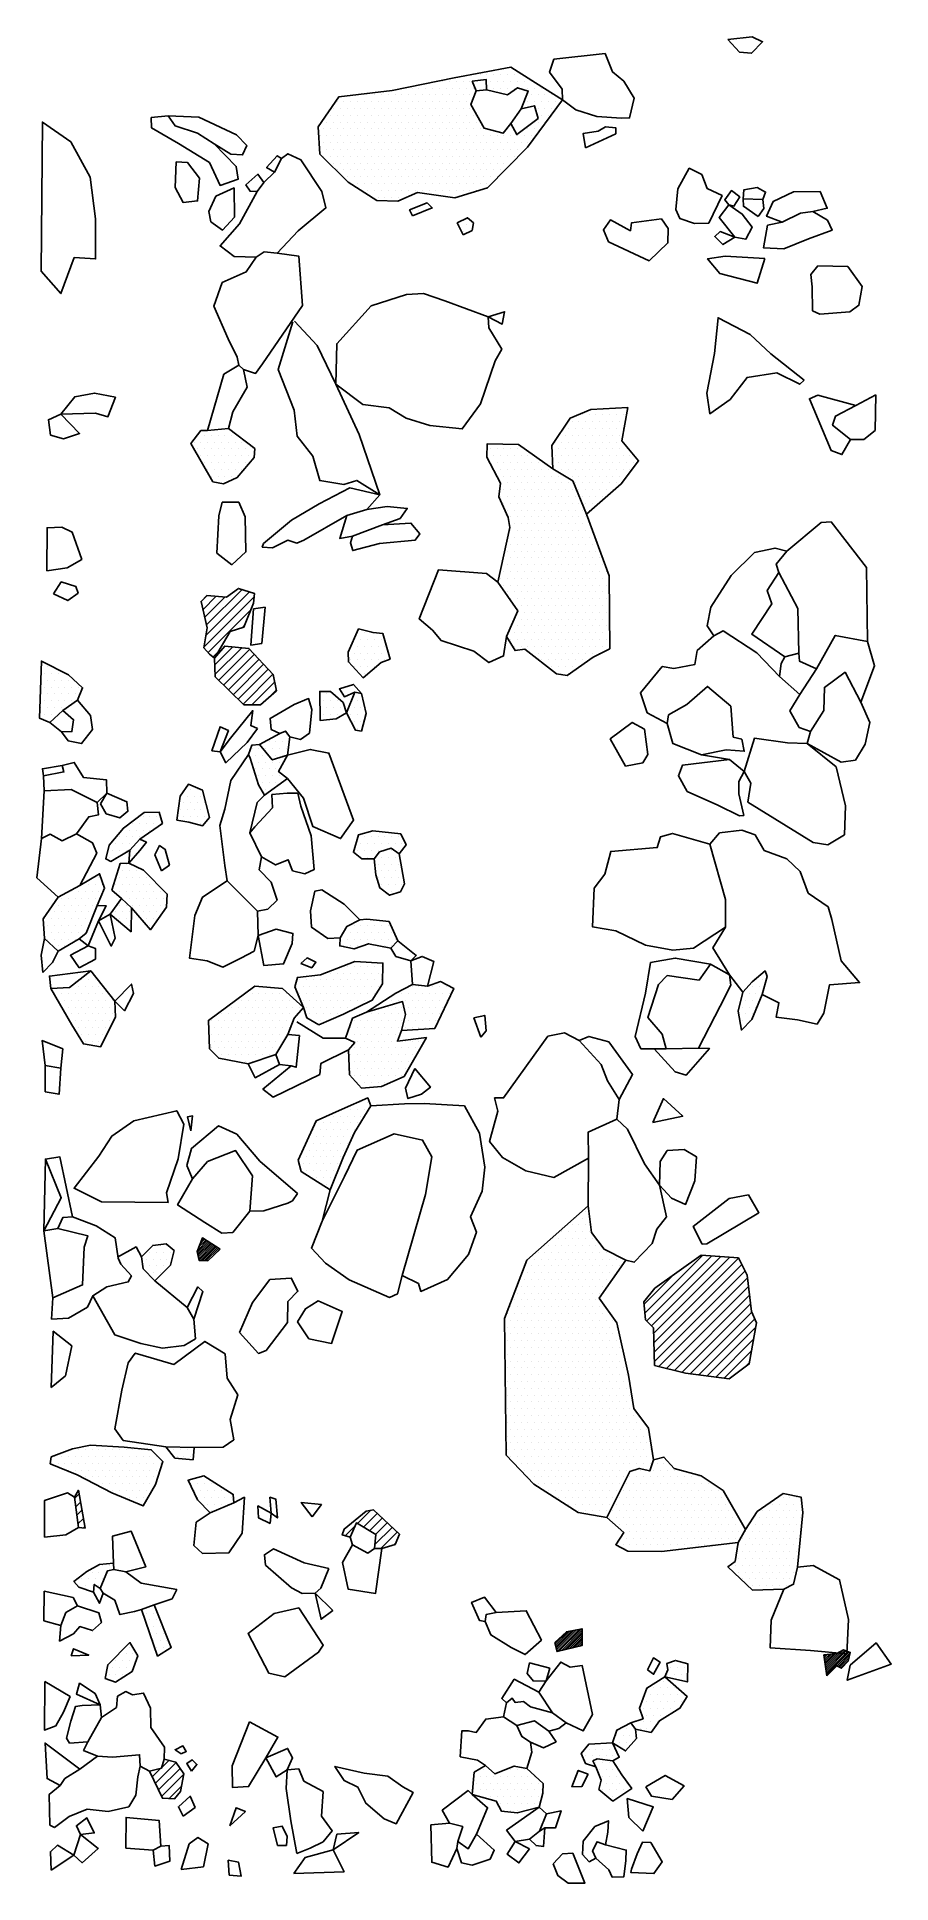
# Model space of a CAD drawing. Header units: metres. Extents: x 384 to 540, y -1842 to -1503.
import ezdxf

# ---------------------------------------------------------------- set-up
doc = ezdxf.new("R2010")
doc.units = ezdxf.units.M
doc.header["$LTSCALE"] = 25
doc.header["$MEASUREMENT"] = 0
doc.layers.get('0').update_dxf_attribs({"linetype": 'CONTINUOUS'})
for name, color, linetype in [('FEUER', 1, 'CONTINUOUS'), ('KNOCHEN', 2, 'CONTINUOUS'), ('KNOCHENSCHRAFF', 2, 'CONTINUOUS'), ('STEINE', 4, 'CONTINUOUS'), ('STEINESCHRAFF', 4, 'CONTINUOUS')]:
    doc.layers.add(name, color=color, linetype=linetype)

# ---------------------------------------------------------------- blocks, each defined once
blk = doc.blocks.new('*X1')
at = {"color": 0}
for p, q in [((413.07, -1726.28), (415.05, -1724.3)), ((413.14, -1726.57), (415.27, -1724.44)), ((413.15, -1725.85), (414.84, -1724.16)), ((413.2, -1726.86), (415.48, -1724.57)), ((413.26, -1727.15), (415.7, -1724.71)), ((413.33, -1727.44), (415.92, -1724.85)), ((413.37, -1725.27), (414.62, -1724.02)), ((413.39, -1727.73), (416.13, -1724.99)), ((413.59, -1724.7), (414.41, -1723.88)), ((413.7, -1727.77), (416.35, -1725.13)), ((413.82, -1724.12), (414.19, -1723.75)), ((414.05, -1727.78), (416.56, -1725.26)), ((414.39, -1727.79), (416.78, -1725.4)), ((414.73, -1727.8), (416.99, -1725.54)), ((415.75, -1727.14), (417.21, -1725.68)), ((478.75, -1798.13), (480.95, -1795.93)), ((478.82, -1798.41), (481.39, -1795.85)), ((478.89, -1798.7), (481.83, -1795.76)), ((478.96, -1798.98), (482.27, -1795.67)), ((479.04, -1799.26), (482.71, -1795.59)), ((479.11, -1799.55), (483.15, -1795.5)), ((479.53, -1799.47), (483.59, -1795.41)), ((480, -1799.36), (483.71, -1795.65)), ((480.47, -1799.25), (483.71, -1796)), ((480.93, -1799.13), (483.72, -1796.35)), ((481.4, -1799.02), (483.72, -1796.69)), ((481.87, -1798.91), (483.73, -1797.04)), ((482.33, -1798.79), (483.74, -1797.39)), ((482.8, -1798.68), (483.74, -1797.74)), ((483.26, -1798.57), (483.75, -1798.09)), ((483.73, -1798.46), (483.75, -1798.43)), ((528.27, -1801.3), (529.52, -1800.04)), ((528.31, -1801.61), (529.92, -1800)), ((528.35, -1801.92), (530.31, -1799.96)), ((528.39, -1802.23), (530.94, -1799.68)), ((528.43, -1802.55), (531.7, -1799.28)), ((528.47, -1802.86), (531.96, -1799.37)), ((528.51, -1803.17), (532.22, -1799.47)), ((528.56, -1803.48), (532.48, -1799.56)), ((528.6, -1803.79), (532.74, -1799.65)), ((530.54, -1802.2), (532.95, -1799.8)), ((528.14, -1800.36), (528.33, -1800.17)), ((528.18, -1800.67), (528.73, -1800.13)), ((528.22, -1800.99), (529.12, -1800.09)), ((530.77, -1802.33), (532.83, -1800.27)), ((531, -1802.46), (532.71, -1800.74)), ((531.22, -1802.58), (532.59, -1801.21))]:
    blk.add_line(p, q, dxfattribs=at)
blk = doc.blocks.new('*X2')
at = {"color": 0}
for p, q in [((413.78, -1606.77), (414.88, -1605.68)), ((414.12, -1608.21), (416.5, -1605.82)), ((414.32, -1615.08), (423.5, -1605.9)), ((414.45, -1609.65), (418.13, -1605.96)), ((414.67, -1612.96), (422.64, -1604.99)), ((414.78, -1611.08), (421.29, -1604.57)), ((415.04, -1616.13), (422.89, -1608.28)), ((421.35, -1611.58), (421.75, -1611.18)), ((415.95, -1616.98), (416.93, -1616)), ((416.28, -1618.42), (419.6, -1615.1)), ((416.35, -1620.11), (421.22, -1615.25)), ((417, -1621.23), (422.7, -1615.54)), ((417.9, -1622.1), (423.55, -1616.45)), ((418.8, -1622.97), (424.4, -1617.37)), ((419.69, -1623.84), (425.25, -1618.29)), ((420.59, -1624.72), (426.1, -1619.21)), ((421.49, -1625.59), (426.95, -1620.13)), ((423.1, -1625.75), (427.27, -1621.57)), ((426.11, -1624.49), (427.57, -1623.04)), ((495.24, -1737.45), (505.89, -1726.8)), ((495.57, -1738.88), (507.53, -1726.92)), ((496.44, -1739.78), (509.18, -1727.05)), ((496.83, -1741.16), (510.82, -1727.17)), ((496.88, -1742.88), (512.44, -1727.32)), ((496.93, -1744.6), (513.04, -1728.49)), ((495.07, -1735.85), (500.55, -1730.37)), ((496.98, -1746.31), (513.64, -1729.66)), ((497.8, -1747.26), (514.11, -1730.96)), ((499.22, -1747.61), (514.29, -1732.55)), ((500.65, -1747.95), (514.47, -1734.13)), ((502.07, -1748.29), (514.65, -1735.72)), ((503.57, -1748.56), (514.86, -1737.27)), ((505.13, -1748.77), (515.4, -1738.5)), ((506.69, -1748.98), (515.57, -1740.1)), ((508.25, -1749.19), (515.2, -1742.24)), ((509.81, -1749.4), (514.82, -1744.39)), ((513.65, -1747.32), (514.44, -1746.53)), ((390.56, -1771.42), (391.36, -1770.61)), ((390.76, -1772.98), (391.63, -1772.12)), ((390.96, -1774.55), (391.89, -1773.62)), ((391.16, -1776.12), (392.15, -1775.13)), ((442.47, -1776.08), (444.87, -1773.67)), ((443.57, -1776.74), (446.11, -1774.21)), ((444.68, -1777.41), (447.02, -1775.06)), ((445.78, -1778.07), (447.93, -1775.92)), ((392.17, -1776.88), (392.42, -1776.63)), ((440.23, -1778.32), (442.03, -1776.51)), ((445.68, -1779.94), (448.84, -1776.77)), ((446.75, -1780.64), (449.76, -1777.63)), ((449.16, -1779.99), (449.51, -1779.64)), ((405.35, -1823.8), (409.19, -1819.97)), ((406.54, -1820.85), (407.82, -1819.57)), ((404.78, -1822.61), (406.38, -1821)), ((405.93, -1825), (409.9, -1821.03)), ((406.5, -1826.19), (410.56, -1822.13)), ((407.88, -1826.57), (410.15, -1824.31))]:
    blk.add_line(p, q, dxfattribs=at)
blk = doc.blocks.new('*X3')
at = {"color": 0}
for p, q in [((442.5, -1612.5), (442.5, -1612.5)), ((443.75, -1612.5), (443.75, -1612.5)), ((445, -1612.5), (445, -1612.5)), ((441.25, -1615), (441.25, -1615)), ((441.875, -1613.75), (441.875, -1613.75)), ((441.875, -1616.25), (441.875, -1616.25)), ((442.5, -1615), (442.5, -1615)), ((443.125, -1613.75), (443.125, -1613.75)), ((443.125, -1616.25), (443.125, -1616.25)), ((443.75, -1615), (443.75, -1615)), ((444.375, -1613.75), (444.375, -1613.75)), ((444.375, -1616.25), (444.375, -1616.25)), ((445, -1615), (445, -1615)), ((445.625, -1613.75), (445.625, -1613.75)), ((445.625, -1616.25), (445.625, -1616.25)), ((446.25, -1615), (446.25, -1615)), ((446.875, -1613.75), (446.875, -1613.75)), ((446.875, -1616.25), (446.875, -1616.25)), ((447.5, -1615), (447.5, -1615)), ((448.125, -1616.25), (448.125, -1616.25)), ((385, -1620), (385, -1620)), ((385.625, -1618.75), (385.625, -1618.75)), ((386.25, -1620), (386.25, -1620)), ((387.5, -1620), (387.5, -1620)), ((388.75, -1620), (388.75, -1620)), ((441.25, -1617.5), (441.25, -1617.5)), ((441.875, -1618.75), (441.875, -1618.75)), ((442.5, -1617.5), (442.5, -1617.5)), ((443.125, -1618.75), (443.125, -1618.75)), ((443.75, -1617.5), (443.75, -1617.5)), ((443.75, -1620), (443.75, -1620)), ((444.375, -1618.75), (444.375, -1618.75)), ((445, -1617.5), (445, -1617.5)), ((445.625, -1618.75), (445.625, -1618.75)), ((446.25, -1617.5), (446.25, -1617.5)), ((447.5, -1617.5), (447.5, -1617.5)), ((384.375, -1621.25), (384.375, -1621.25)), ((384.375, -1623.75), (384.375, -1623.75)), ((385, -1622.5), (385, -1622.5)), ((385.625, -1621.25), (385.625, -1621.25)), ((385.625, -1623.75), (385.625, -1623.75)), ((386.25, -1622.5), (386.25, -1622.5)), ((386.875, -1621.25), (386.875, -1621.25)), ((386.875, -1623.75), (386.875, -1623.75)), ((387.5, -1622.5), (387.5, -1622.5)), ((388.125, -1621.25), (388.125, -1621.25)), ((388.125, -1623.75), (388.125, -1623.75)), ((388.75, -1622.5), (388.75, -1622.5)), ((389.375, -1621.25), (389.375, -1621.25)), ((389.375, -1623.75), (389.375, -1623.75)), ((390, -1622.5), (390, -1622.5)), ((390.625, -1623.75), (390.625, -1623.75)), ((391.25, -1622.5), (391.25, -1622.5)), ((435.625, -1623.75), (435.625, -1623.75)), ((436.875, -1623.75), (436.875, -1623.75)), ((443.125, -1623.75), (443.125, -1623.75)), ((384.375, -1626.25), (384.375, -1626.25)), ((385, -1625), (385, -1625)), ((385.625, -1626.25), (385.625, -1626.25)), ((386.25, -1625), (386.25, -1625)), ((386.875, -1626.25), (386.875, -1626.25)), ((387.5, -1625), (387.5, -1625)), ((388.125, -1626.25), (388.125, -1626.25)), ((388.75, -1625), (388.75, -1625)), ((390, -1625), (390, -1625)), ((435.625, -1626.25), (435.625, -1626.25)), ((436.25, -1625), (436.25, -1625)), ((436.875, -1626.25), (436.875, -1626.25)), ((437.5, -1625), (437.5, -1625)), ((438.125, -1626.25), (438.125, -1626.25)), ((438.75, -1625), (438.75, -1625)), ((439.375, -1626.25), (439.375, -1626.25)), ((441.875, -1626.25), (441.875, -1626.25)), ((442.5, -1625), (442.5, -1625)), ((443.125, -1626.25), (443.125, -1626.25)), ((385, -1627.5), (385, -1627.5)), ((385.625, -1628.75), (385.625, -1628.75)), ((386.25, -1627.5), (386.25, -1627.5)), ((387.5, -1627.5), (387.5, -1627.5)), ((436.25, -1627.5), (436.25, -1627.5)), ((437.5, -1627.5), (437.5, -1627.5)), ((438.75, -1627.5), (438.75, -1627.5)), ((441.25, -1627.5), (441.25, -1627.5)), ((441.875, -1628.75), (441.875, -1628.75)), ((442.5, -1627.5), (442.5, -1627.5)), ((442.5, -1630), (442.5, -1630)), ((443.125, -1628.75), (443.125, -1628.75)), ((443.75, -1627.5), (443.75, -1627.5)), ((423.125, -1633.75), (423.125, -1633.75)), ((424.375, -1633.75), (424.375, -1633.75)), ((425.625, -1633.75), (425.625, -1633.75)), ((426.25, -1632.5), (426.25, -1632.5)), ((426.875, -1633.75), (426.875, -1633.75)), ((427.5, -1632.5), (427.5, -1632.5)), ((428.125, -1631.25), (428.125, -1631.25)), ((428.125, -1633.75), (428.125, -1633.75)), ((428.75, -1632.5), (428.75, -1632.5)), ((429.375, -1631.25), (429.375, -1631.25)), ((429.375, -1633.75), (429.375, -1633.75)), ((423.125, -1636.25), (423.125, -1636.25)), ((423.75, -1635), (423.75, -1635)), ((424.375, -1636.25), (424.375, -1636.25)), ((425, -1635), (425, -1635)), ((425.625, -1636.25), (425.625, -1636.25)), ((426.25, -1635), (426.25, -1635)), ((426.875, -1636.25), (426.875, -1636.25)), ((427.5, -1635), (427.5, -1635)), ((428.125, -1636.25), (428.125, -1636.25)), ((428.75, -1635), (428.75, -1635)), ((423.75, -1637.5), (423.75, -1637.5)), ((424.375, -1638.75), (424.375, -1638.75)), ((425, -1637.5), (425, -1637.5)), ((425, -1640), (425, -1640)), ((425.625, -1638.75), (425.625, -1638.75)), ((426.25, -1637.5), (426.25, -1637.5)), ((426.25, -1640), (426.25, -1640)), ((426.875, -1638.75), (426.875, -1638.75)), ((427.5, -1637.5), (427.5, -1637.5)), ((427.5, -1640), (427.5, -1640)), ((428.125, -1638.75), (428.125, -1638.75)), ((410, -1642.5), (410, -1642.5)), ((410.625, -1643.75), (410.625, -1643.75)), ((411.25, -1642.5), (411.25, -1642.5)), ((411.875, -1641.25), (411.875, -1641.25)), ((411.875, -1643.75), (411.875, -1643.75)), ((412.5, -1642.5), (412.5, -1642.5)), ((413.125, -1641.25), (413.125, -1641.25)), ((413.125, -1643.75), (413.125, -1643.75)), ((413.75, -1642.5), (413.75, -1642.5)), ((414.375, -1643.75), (414.375, -1643.75)), ((425.625, -1641.25), (425.625, -1641.25)), ((401.25, -1647.5), (401.25, -1647.5)), ((402.5, -1647.5), (402.5, -1647.5)), ((403.125, -1646.25), (403.125, -1646.25)), ((403.75, -1647.5), (403.75, -1647.5)), ((404.375, -1646.25), (404.375, -1646.25)), ((405, -1647.5), (405, -1647.5)), ((405.625, -1646.25), (405.625, -1646.25)), ((406.25, -1647.5), (406.25, -1647.5)), ((410, -1645), (410, -1645)), ((410.625, -1646.25), (410.625, -1646.25)), ((411.25, -1645), (411.25, -1645)), ((411.875, -1646.25), (411.875, -1646.25)), ((412.5, -1645), (412.5, -1645)), ((412.5, -1647.5), (412.5, -1647.5)), ((413.125, -1646.25), (413.125, -1646.25)), ((413.75, -1645), (413.75, -1645)), ((413.75, -1647.5), (413.75, -1647.5)), ((414.375, -1646.25), (414.375, -1646.25)), ((398.75, -1650), (398.75, -1650)), ((399.375, -1648.75), (399.375, -1648.75)), ((400, -1650), (400, -1650)), ((400.625, -1648.75), (400.625, -1648.75)), ((401.25, -1650), (401.25, -1650)), ((401.875, -1648.75), (401.875, -1648.75)), ((402.5, -1650), (402.5, -1650)), ((403.125, -1648.75), (403.125, -1648.75)), ((404.375, -1648.75), (404.375, -1648.75)), ((443.75, -1650), (443.75, -1650)), ((445, -1650), (445, -1650)), ((446.25, -1650), (446.25, -1650)), ((447.5, -1650), (447.5, -1650)), ((448.75, -1650), (448.75, -1650)), ((450, -1650), (450, -1650)), ((396.875, -1653.75), (396.875, -1653.75)), ((397.5, -1652.5), (397.5, -1652.5)), ((398.125, -1651.25), (398.125, -1651.25)), ((398.125, -1653.75), (398.125, -1653.75)), ((398.75, -1652.5), (398.75, -1652.5)), ((399.375, -1651.25), (399.375, -1651.25)), ((400, -1652.5), (400, -1652.5)), ((400.625, -1651.25), (400.625, -1651.25)), ((442.5, -1652.5), (442.5, -1652.5)), ((443.125, -1651.25), (443.125, -1651.25)), ((443.125, -1653.75), (443.125, -1653.75)), ((443.75, -1652.5), (443.75, -1652.5)), ((444.375, -1651.25), (444.375, -1651.25)), ((444.375, -1653.75), (444.375, -1653.75)), ((445, -1652.5), (445, -1652.5)), ((445.625, -1651.25), (445.625, -1651.25)), ((445.625, -1653.75), (445.625, -1653.75)), ((446.25, -1652.5), (446.25, -1652.5)), ((446.875, -1651.25), (446.875, -1651.25)), ((446.875, -1653.75), (446.875, -1653.75)), ((447.5, -1652.5), (447.5, -1652.5)), ((448.125, -1651.25), (448.125, -1651.25)), ((448.125, -1653.75), (448.125, -1653.75)), ((448.75, -1652.5), (448.75, -1652.5)), ((449.375, -1651.25), (449.375, -1651.25)), ((449.375, -1653.75), (449.375, -1653.75)), ((450, -1652.5), (450, -1652.5)), ((450.625, -1651.25), (450.625, -1651.25)), ((395, -1657.5), (395, -1657.5)), ((398.75, -1657.5), (398.75, -1657.5)), ((399.375, -1656.25), (399.375, -1656.25)), ((400, -1655), (400, -1655)), ((400, -1657.5), (400, -1657.5)), ((400.625, -1656.25), (400.625, -1656.25)), ((401.25, -1657.5), (401.25, -1657.5)), ((401.875, -1656.25), (401.875, -1656.25)), ((402.5, -1657.5), (402.5, -1657.5)), ((403.125, -1656.25), (403.125, -1656.25)), ((403.75, -1657.5), (403.75, -1657.5)), ((446.25, -1655), (446.25, -1655)), ((446.25, -1657.5), (446.25, -1657.5)), ((446.875, -1656.25), (446.875, -1656.25)), ((447.5, -1655), (447.5, -1655)), ((447.5, -1657.5), (447.5, -1657.5)), ((448.125, -1656.25), (448.125, -1656.25)), ((448.75, -1655), (448.75, -1655)), ((448.75, -1657.5), (448.75, -1657.5)), ((449.375, -1656.25), (449.375, -1656.25)), ((450, -1655), (450, -1655)), ((450, -1657.5), (450, -1657.5)), ((450.625, -1656.25), (450.625, -1656.25)), ((390, -1660), (390, -1660)), ((391.25, -1660), (391.25, -1660)), ((391.875, -1658.75), (391.875, -1658.75)), ((392.5, -1660), (392.5, -1660)), ((393.125, -1658.75), (393.125, -1658.75)), ((393.75, -1660), (393.75, -1660)), ((394.375, -1658.75), (394.375, -1658.75)), ((395, -1660), (395, -1660)), ((395.625, -1658.75), (395.625, -1658.75)), ((398.125, -1658.75), (398.125, -1658.75)), ((398.75, -1660), (398.75, -1660)), ((399.375, -1658.75), (399.375, -1658.75)), ((400, -1660), (400, -1660)), ((400.625, -1658.75), (400.625, -1658.75)), ((401.25, -1660), (401.25, -1660)), ((401.875, -1658.75), (401.875, -1658.75)), ((402.5, -1660), (402.5, -1660)), ((403.125, -1658.75), (403.125, -1658.75)), ((403.75, -1660), (403.75, -1660)), ((404.375, -1658.75), (404.375, -1658.75)), ((405, -1660), (405, -1660)), ((405.625, -1658.75), (405.625, -1658.75)), ((406.25, -1660), (406.25, -1660)), ((446.875, -1658.75), (446.875, -1658.75)), ((447.5, -1660), (447.5, -1660)), ((448.125, -1658.75), (448.125, -1658.75)), ((448.75, -1660), (448.75, -1660)), ((449.375, -1658.75), (449.375, -1658.75)), ((450, -1660), (450, -1660)), ((450.625, -1658.75), (450.625, -1658.75)), ((386.875, -1663.75), (386.875, -1663.75)), ((387.5, -1662.5), (387.5, -1662.5)), ((388.125, -1661.25), (388.125, -1661.25)), ((388.125, -1663.75), (388.125, -1663.75)), ((388.75, -1662.5), (388.75, -1662.5)), ((389.375, -1661.25), (389.375, -1661.25)), ((389.375, -1663.75), (389.375, -1663.75)), ((390, -1662.5), (390, -1662.5)), ((390.625, -1661.25), (390.625, -1661.25)), ((390.625, -1663.75), (390.625, -1663.75)), ((391.25, -1662.5), (391.25, -1662.5)), ((391.875, -1661.25), (391.875, -1661.25)), ((391.875, -1663.75), (391.875, -1663.75)), ((392.5, -1662.5), (392.5, -1662.5)), ((393.125, -1661.25), (393.125, -1661.25)), ((393.125, -1663.75), (393.125, -1663.75)), ((393.75, -1662.5), (393.75, -1662.5)), ((394.375, -1661.25), (394.375, -1661.25)), ((398.125, -1663.75), (398.125, -1663.75)), ((398.75, -1662.5), (398.75, -1662.5)), ((399.375, -1661.25), (399.375, -1661.25)), ((399.375, -1663.75), (399.375, -1663.75)), ((400, -1662.5), (400, -1662.5)), ((400.625, -1661.25), (400.625, -1661.25)), ((400.625, -1663.75), (400.625, -1663.75)), ((401.25, -1662.5), (401.25, -1662.5)), ((401.875, -1661.25), (401.875, -1661.25)), ((401.875, -1663.75), (401.875, -1663.75)), ((402.5, -1662.5), (402.5, -1662.5)), ((403.125, -1661.25), (403.125, -1661.25)), ((403.125, -1663.75), (403.125, -1663.75)), ((403.75, -1662.5), (403.75, -1662.5)), ((404.375, -1661.25), (404.375, -1661.25)), ((404.375, -1663.75), (404.375, -1663.75)), ((405, -1662.5), (405, -1662.5)), ((405.625, -1661.25), (405.625, -1661.25)), ((405.625, -1663.75), (405.625, -1663.75)), ((406.25, -1662.5), (406.25, -1662.5)), ((406.875, -1661.25), (406.875, -1661.25)), ((385, -1665), (385, -1665)), ((385, -1667.5), (385, -1667.5)), ((385.625, -1666.25), (385.625, -1666.25)), ((386.25, -1665), (386.25, -1665)), ((386.25, -1667.5), (386.25, -1667.5)), ((386.875, -1666.25), (386.875, -1666.25)), ((387.5, -1665), (387.5, -1665)), ((387.5, -1667.5), (387.5, -1667.5)), ((388.125, -1666.25), (388.125, -1666.25)), ((388.75, -1665), (388.75, -1665)), ((388.75, -1667.5), (388.75, -1667.5)), ((389.375, -1666.25), (389.375, -1666.25)), ((390, -1665), (390, -1665)), ((390, -1667.5), (390, -1667.5)), ((390.625, -1666.25), (390.625, -1666.25)), ((391.25, -1665), (391.25, -1665)), ((391.25, -1667.5), (391.25, -1667.5)), ((391.875, -1666.25), (391.875, -1666.25)), ((392.5, -1665), (392.5, -1665)), ((392.5, -1667.5), (392.5, -1667.5)), ((393.125, -1666.25), (393.125, -1666.25)), ((398.75, -1665), (398.75, -1665)), ((400, -1665), (400, -1665)), ((400.625, -1666.25), (400.625, -1666.25)), ((403.75, -1665), (403.75, -1665)), ((404.375, -1666.25), (404.375, -1666.25)), ((405, -1665), (405, -1665)), ((440, -1667.5), (440, -1667.5)), ((441.25, -1667.5), (441.25, -1667.5)), ((441.875, -1666.25), (441.875, -1666.25)), ((442.5, -1667.5), (442.5, -1667.5)), ((443.125, -1666.25), (443.125, -1666.25)), ((443.75, -1667.5), (443.75, -1667.5)), ((444.375, -1666.25), (444.375, -1666.25)), ((445, -1667.5), (445, -1667.5)), ((445.625, -1666.25), (445.625, -1666.25)), ((446.25, -1667.5), (446.25, -1667.5)), ((446.875, -1666.25), (446.875, -1666.25)), ((447.5, -1667.5), (447.5, -1667.5)), ((448.125, -1666.25), (448.125, -1666.25)), ((448.75, -1667.5), (448.75, -1667.5)), ((385.625, -1668.75), (385.625, -1668.75)), ((386.875, -1668.75), (386.875, -1668.75)), ((387.5, -1670), (387.5, -1670)), ((388.125, -1668.75), (388.125, -1668.75)), ((388.75, -1670), (388.75, -1670)), ((389.375, -1668.75), (389.375, -1668.75)), ((390.625, -1668.75), (390.625, -1668.75)), ((439.375, -1668.75), (439.375, -1668.75)), ((440, -1670), (440, -1670)), ((440.625, -1668.75), (440.625, -1668.75)), ((441.25, -1670), (441.25, -1670)), ((441.875, -1668.75), (441.875, -1668.75)), ((442.5, -1670), (442.5, -1670)), ((443.125, -1668.75), (443.125, -1668.75)), ((444.375, -1668.75), (444.375, -1668.75)), ((445.625, -1668.75), (445.625, -1668.75)), ((446.875, -1668.75), (446.875, -1668.75)), ((447.5, -1670), (447.5, -1670)), ((448.125, -1668.75), (448.125, -1668.75)), ((448.75, -1670), (448.75, -1670)), ((449.375, -1668.75), (449.375, -1668.75)), ((440.625, -1673.75), (440.625, -1673.75)), ((441.875, -1673.75), (441.875, -1673.75)), ((443.125, -1673.75), (443.125, -1673.75)), ((444.375, -1673.75), (444.375, -1673.75)), ((445.625, -1673.75), (445.625, -1673.75)), ((446.875, -1673.75), (446.875, -1673.75)), ((390, -1677.5), (390, -1677.5)), ((391.25, -1677.5), (391.25, -1677.5)), ((391.875, -1676.25), (391.875, -1676.25)), ((392.5, -1677.5), (392.5, -1677.5)), ((393.125, -1676.25), (393.125, -1676.25)), ((393.75, -1675), (393.75, -1675)), ((393.75, -1677.5), (393.75, -1677.5)), ((394.375, -1676.25), (394.375, -1676.25)), ((395, -1677.5), (395, -1677.5)), ((423.75, -1677.5), (423.75, -1677.5)), ((431.25, -1677.5), (431.25, -1677.5)), ((431.875, -1676.25), (431.875, -1676.25)), ((432.5, -1677.5), (432.5, -1677.5)), ((433.125, -1676.25), (433.125, -1676.25)), ((433.75, -1677.5), (433.75, -1677.5)), ((434.375, -1676.25), (434.375, -1676.25)), ((435, -1677.5), (435, -1677.5)), ((435.625, -1676.25), (435.625, -1676.25)), ((436.25, -1677.5), (436.25, -1677.5)), ((436.875, -1676.25), (436.875, -1676.25)), ((437.5, -1675), (437.5, -1675)), ((437.5, -1677.5), (437.5, -1677.5)), ((438.125, -1676.25), (438.125, -1676.25)), ((438.75, -1675), (438.75, -1675)), ((438.75, -1677.5), (438.75, -1677.5)), ((439.375, -1676.25), (439.375, -1676.25)), ((440, -1675), (440, -1675)), ((440, -1677.5), (440, -1677.5)), ((440.625, -1676.25), (440.625, -1676.25)), ((441.25, -1675), (441.25, -1675)), ((441.25, -1677.5), (441.25, -1677.5)), ((441.875, -1676.25), (441.875, -1676.25)), ((442.5, -1675), (442.5, -1675)), ((442.5, -1677.5), (442.5, -1677.5)), ((443.125, -1676.25), (443.125, -1676.25)), ((443.75, -1675), (443.75, -1675)), ((443.75, -1677.5), (443.75, -1677.5)), ((444.375, -1676.25), (444.375, -1676.25)), ((445, -1675), (445, -1675)), ((445, -1677.5), (445, -1677.5)), ((445.625, -1676.25), (445.625, -1676.25)), ((446.25, -1675), (446.25, -1675)), ((446.25, -1677.5), (446.25, -1677.5)), ((446.875, -1676.25), (446.875, -1676.25)), ((452.5, -1677.5), (452.5, -1677.5)), ((453.75, -1677.5), (453.75, -1677.5)), ((455, -1677.5), (455, -1677.5)), ((456.25, -1677.5), (456.25, -1677.5)), ((457.5, -1677.5), (457.5, -1677.5)), ((458.75, -1677.5), (458.75, -1677.5)), ((515, -1677.5), (515, -1677.5)), ((515.625, -1676.25), (515.625, -1676.25)), ((516.25, -1677.5), (516.25, -1677.5)), ((516.875, -1676.25), (516.875, -1676.25)), ((386.875, -1678.75), (386.875, -1678.75)), ((387.5, -1680), (387.5, -1680)), ((388.125, -1678.75), (388.125, -1678.75)), ((388.75, -1680), (388.75, -1680)), ((389.375, -1678.75), (389.375, -1678.75)), ((389.375, -1681.25), (389.375, -1681.25)), ((390, -1680), (390, -1680)), ((390.625, -1678.75), (390.625, -1678.75)), ((390.625, -1681.25), (390.625, -1681.25)), ((391.25, -1680), (391.25, -1680)), ((391.875, -1678.75), (391.875, -1678.75)), ((391.875, -1681.25), (391.875, -1681.25)), ((392.5, -1680), (392.5, -1680)), ((393.125, -1678.75), (393.125, -1678.75)), ((393.125, -1681.25), (393.125, -1681.25)), ((393.75, -1680), (393.75, -1680)), ((394.375, -1678.75), (394.375, -1678.75)), ((394.375, -1681.25), (394.375, -1681.25)), ((395, -1680), (395, -1680)), ((395.625, -1678.75), (395.625, -1678.75)), ((395.625, -1681.25), (395.625, -1681.25)), ((396.25, -1680), (396.25, -1680)), ((396.875, -1681.25), (396.875, -1681.25)), ((397.5, -1680), (397.5, -1680)), ((419.375, -1681.25), (419.375, -1681.25)), ((420.625, -1681.25), (420.625, -1681.25)), ((421.25, -1680), (421.25, -1680)), ((421.875, -1678.75), (421.875, -1678.75)), ((421.875, -1681.25), (421.875, -1681.25)), ((422.5, -1680), (422.5, -1680)), ((423.125, -1678.75), (423.125, -1678.75)), ((423.125, -1681.25), (423.125, -1681.25)), ((423.75, -1680), (423.75, -1680)), ((424.375, -1678.75), (424.375, -1678.75)), ((424.375, -1681.25), (424.375, -1681.25)), ((425, -1680), (425, -1680)), ((425.625, -1678.75), (425.625, -1678.75)), ((425.625, -1681.25), (425.625, -1681.25)), ((426.25, -1680), (426.25, -1680)), ((426.875, -1678.75), (426.875, -1678.75)), ((426.875, -1681.25), (426.875, -1681.25)), ((427.5, -1680), (427.5, -1680)), ((428.125, -1678.75), (428.125, -1678.75)), ((428.125, -1681.25), (428.125, -1681.25)), ((428.75, -1680), (428.75, -1680)), ((429.375, -1678.75), (429.375, -1678.75)), ((429.375, -1681.25), (429.375, -1681.25)), ((430, -1680), (430, -1680)), ((430.625, -1681.25), (430.625, -1681.25)), ((431.875, -1678.75), (431.875, -1678.75)), ((431.875, -1681.25), (431.875, -1681.25)), ((432.5, -1680), (432.5, -1680)), ((433.125, -1678.75), (433.125, -1678.75)), ((433.125, -1681.25), (433.125, -1681.25)), ((433.75, -1680), (433.75, -1680)), ((434.375, -1678.75), (434.375, -1678.75)), ((434.375, -1681.25), (434.375, -1681.25)), ((435, -1680), (435, -1680)), ((435.625, -1678.75), (435.625, -1678.75)), ((435.625, -1681.25), (435.625, -1681.25)), ((436.25, -1680), (436.25, -1680)), ((436.875, -1678.75), (436.875, -1678.75)), ((436.875, -1681.25), (436.875, -1681.25)), ((437.5, -1680), (437.5, -1680)), ((438.125, -1678.75), (438.125, -1678.75)), ((438.125, -1681.25), (438.125, -1681.25)), ((438.75, -1680), (438.75, -1680)), ((439.375, -1678.75), (439.375, -1678.75)), ((439.375, -1681.25), (439.375, -1681.25)), ((440, -1680), (440, -1680)), ((440.625, -1678.75), (440.625, -1678.75)), ((440.625, -1681.25), (440.625, -1681.25)), ((441.25, -1680), (441.25, -1680)), ((441.875, -1678.75), (441.875, -1678.75)), ((441.875, -1681.25), (441.875, -1681.25)), ((442.5, -1680), (442.5, -1680)), ((443.125, -1678.75), (443.125, -1678.75)), ((443.75, -1680), (443.75, -1680)), ((444.375, -1678.75), (444.375, -1678.75)), ((445, -1680), (445, -1680)), ((445.625, -1678.75), (445.625, -1678.75)), ((445.625, -1681.25), (445.625, -1681.25)), ((446.875, -1681.25), (446.875, -1681.25)), ((447.5, -1680), (447.5, -1680)), ((448.125, -1681.25), (448.125, -1681.25)), ((448.75, -1680), (448.75, -1680)), ((449.375, -1681.25), (449.375, -1681.25)), ((450, -1680), (450, -1680)), ((450.625, -1678.75), (450.625, -1678.75)), ((450.625, -1681.25), (450.625, -1681.25)), ((451.25, -1680), (451.25, -1680)), ((451.875, -1678.75), (451.875, -1678.75)), ((451.875, -1681.25), (451.875, -1681.25)), ((452.5, -1680), (452.5, -1680)), ((453.125, -1678.75), (453.125, -1678.75)), ((453.125, -1681.25), (453.125, -1681.25)), ((453.75, -1680), (453.75, -1680)), ((454.375, -1678.75), (454.375, -1678.75)), ((454.375, -1681.25), (454.375, -1681.25)), ((455, -1680), (455, -1680)), ((455.625, -1678.75), (455.625, -1678.75)), ((455.625, -1681.25), (455.625, -1681.25)), ((456.25, -1680), (456.25, -1680)), ((456.875, -1678.75), (456.875, -1678.75)), ((456.875, -1681.25), (456.875, -1681.25)), ((457.5, -1680), (457.5, -1680)), ((458.125, -1678.75), (458.125, -1678.75)), ((458.125, -1681.25), (458.125, -1681.25)), ((458.75, -1680), (458.75, -1680)), ((459.375, -1678.75), (459.375, -1678.75)), ((513.125, -1681.25), (513.125, -1681.25)), ((513.75, -1680), (513.75, -1680)), ((514.375, -1678.75), (514.375, -1678.75)), ((514.375, -1681.25), (514.375, -1681.25)), ((515, -1680), (515, -1680)), ((515.625, -1678.75), (515.625, -1678.75)), ((515.625, -1681.25), (515.625, -1681.25)), ((516.25, -1680), (516.25, -1680)), ((390, -1682.5), (390, -1682.5)), ((390.625, -1683.75), (390.625, -1683.75)), ((391.25, -1682.5), (391.25, -1682.5)), ((391.875, -1683.75), (391.875, -1683.75)), ((392.5, -1682.5), (392.5, -1682.5)), ((393.125, -1683.75), (393.125, -1683.75)), ((393.75, -1682.5), (393.75, -1682.5)), ((394.375, -1683.75), (394.375, -1683.75)), ((395, -1682.5), (395, -1682.5)), ((395.625, -1683.75), (395.625, -1683.75)), ((396.25, -1682.5), (396.25, -1682.5)), ((396.875, -1683.75), (396.875, -1683.75)), ((397.5, -1682.5), (397.5, -1682.5)), ((415.625, -1683.75), (415.625, -1683.75)), ((416.875, -1683.75), (416.875, -1683.75)), ((417.5, -1682.5), (417.5, -1682.5)), ((418.125, -1683.75), (418.125, -1683.75)), ((418.75, -1682.5), (418.75, -1682.5)), ((419.375, -1683.75), (419.375, -1683.75)), ((420, -1682.5), (420, -1682.5)), ((420.625, -1683.75), (420.625, -1683.75)), ((421.25, -1682.5), (421.25, -1682.5)), ((421.875, -1683.75), (421.875, -1683.75)), ((422.5, -1682.5), (422.5, -1682.5)), ((423.125, -1683.75), (423.125, -1683.75)), ((423.75, -1682.5), (423.75, -1682.5)), ((424.375, -1683.75), (424.375, -1683.75)), ((425, -1682.5), (425, -1682.5)), ((425.625, -1683.75), (425.625, -1683.75)), ((426.25, -1682.5), (426.25, -1682.5)), ((426.875, -1683.75), (426.875, -1683.75)), ((427.5, -1682.5), (427.5, -1682.5)), ((428.125, -1683.75), (428.125, -1683.75)), ((428.75, -1682.5), (428.75, -1682.5)), ((429.375, -1683.75), (429.375, -1683.75)), ((430, -1682.5), (430, -1682.5)), ((430.625, -1683.75), (430.625, -1683.75)), ((431.25, -1682.5), (431.25, -1682.5)), ((433.75, -1682.5), (433.75, -1682.5)), ((434.375, -1683.75), (434.375, -1683.75)), ((435, -1682.5), (435, -1682.5)), ((435.625, -1683.75), (435.625, -1683.75)), ((436.25, -1682.5), (436.25, -1682.5)), ((436.875, -1683.75), (436.875, -1683.75)), ((437.5, -1682.5), (437.5, -1682.5)), ((438.75, -1682.5), (438.75, -1682.5)), ((441.875, -1683.75), (441.875, -1683.75)), ((443.125, -1683.75), (443.125, -1683.75)), ((443.75, -1682.5), (443.75, -1682.5)), ((444.375, -1683.75), (444.375, -1683.75)), ((445, -1682.5), (445, -1682.5)), ((445.625, -1683.75), (445.625, -1683.75)), ((446.25, -1682.5), (446.25, -1682.5)), ((446.875, -1683.75), (446.875, -1683.75)), ((447.5, -1682.5), (447.5, -1682.5)), ((448.125, -1683.75), (448.125, -1683.75)), ((448.75, -1682.5), (448.75, -1682.5)), ((449.375, -1683.75), (449.375, -1683.75)), ((450, -1682.5), (450, -1682.5)), ((450.625, -1683.75), (450.625, -1683.75)), ((451.25, -1682.5), (451.25, -1682.5)), ((451.875, -1683.75), (451.875, -1683.75)), ((452.5, -1682.5), (452.5, -1682.5)), ((453.125, -1683.75), (453.125, -1683.75)), ((453.75, -1682.5), (453.75, -1682.5)), ((454.375, -1683.75), (454.375, -1683.75)), ((455, -1682.5), (455, -1682.5)), ((455.625, -1683.75), (455.625, -1683.75)), ((456.25, -1682.5), (456.25, -1682.5)), ((456.875, -1683.75), (456.875, -1683.75)), ((457.5, -1682.5), (457.5, -1682.5)), ((512.5, -1682.5), (512.5, -1682.5)), ((513.125, -1683.75), (513.125, -1683.75)), ((513.75, -1682.5), (513.75, -1682.5)), ((514.375, -1683.75), (514.375, -1683.75)), ((515, -1682.5), (515, -1682.5)), ((391.25, -1685), (391.25, -1685)), ((391.875, -1686.25), (391.875, -1686.25)), ((392.5, -1685), (392.5, -1685)), ((392.5, -1687.5), (392.5, -1687.5)), ((393.125, -1686.25), (393.125, -1686.25)), ((393.75, -1685), (393.75, -1685)), ((393.75, -1687.5), (393.75, -1687.5)), ((394.375, -1686.25), (394.375, -1686.25)), ((395, -1685), (395, -1685)), ((395, -1687.5), (395, -1687.5)), ((395.625, -1686.25), (395.625, -1686.25)), ((396.25, -1685), (396.25, -1685)), ((415.625, -1686.25), (415.625, -1686.25)), ((416.25, -1685), (416.25, -1685)), ((416.25, -1687.5), (416.25, -1687.5)), ((416.875, -1686.25), (416.875, -1686.25)), ((417.5, -1685), (417.5, -1685)), ((417.5, -1687.5), (417.5, -1687.5)), ((418.125, -1686.25), (418.125, -1686.25)), ((418.75, -1685), (418.75, -1685)), ((418.75, -1687.5), (418.75, -1687.5)), ((419.375, -1686.25), (419.375, -1686.25)), ((420, -1685), (420, -1685)), ((420, -1687.5), (420, -1687.5)), ((420.625, -1686.25), (420.625, -1686.25)), ((421.25, -1685), (421.25, -1685)), ((421.25, -1687.5), (421.25, -1687.5)), ((421.875, -1686.25), (421.875, -1686.25)), ((422.5, -1685), (422.5, -1685)), ((422.5, -1687.5), (422.5, -1687.5)), ((423.125, -1686.25), (423.125, -1686.25)), ((423.75, -1685), (423.75, -1685)), ((423.75, -1687.5), (423.75, -1687.5)), ((424.375, -1686.25), (424.375, -1686.25)), ((425, -1685), (425, -1685)), ((425, -1687.5), (425, -1687.5)), ((425.625, -1686.25), (425.625, -1686.25)), ((426.25, -1685), (426.25, -1685)), ((426.25, -1687.5), (426.25, -1687.5)), ((426.875, -1686.25), (426.875, -1686.25)), ((427.5, -1685), (427.5, -1685)), ((427.5, -1687.5), (427.5, -1687.5)), ((428.125, -1686.25), (428.125, -1686.25)), ((428.75, -1685), (428.75, -1685)), ((428.75, -1687.5), (428.75, -1687.5)), ((429.375, -1686.25), (429.375, -1686.25)), ((430, -1685), (430, -1685)), ((440.625, -1686.25), (440.625, -1686.25)), ((441.25, -1685), (441.25, -1685)), ((441.875, -1686.25), (441.875, -1686.25)), ((442.5, -1685), (442.5, -1685)), ((442.5, -1687.5), (442.5, -1687.5)), ((443.125, -1686.25), (443.125, -1686.25)), ((443.75, -1685), (443.75, -1685)), ((443.75, -1687.5), (443.75, -1687.5)), ((444.375, -1686.25), (444.375, -1686.25)), ((445, -1685), (445, -1685)), ((445, -1687.5), (445, -1687.5)), ((445.625, -1686.25), (445.625, -1686.25)), ((446.25, -1685), (446.25, -1685)), ((446.25, -1687.5), (446.25, -1687.5)), ((446.875, -1686.25), (446.875, -1686.25)), ((447.5, -1685), (447.5, -1685)), ((447.5, -1687.5), (447.5, -1687.5)), ((448.125, -1686.25), (448.125, -1686.25)), ((448.75, -1685), (448.75, -1685)), ((448.75, -1687.5), (448.75, -1687.5)), ((449.375, -1686.25), (449.375, -1686.25)), ((450, -1685), (450, -1685)), ((450, -1687.5), (450, -1687.5)), ((451.25, -1685), (451.25, -1685)), ((451.25, -1687.5), (451.25, -1687.5)), ((452.5, -1685), (452.5, -1685)), ((452.5, -1687.5), (452.5, -1687.5)), ((453.75, -1685), (453.75, -1685)), ((453.75, -1687.5), (453.75, -1687.5)), ((455, -1685), (455, -1685)), ((456.25, -1685), (456.25, -1685)), ((415.625, -1688.75), (415.625, -1688.75)), ((416.875, -1688.75), (416.875, -1688.75)), ((417.5, -1690), (417.5, -1690)), ((418.125, -1688.75), (418.125, -1688.75)), ((418.75, -1690), (418.75, -1690)), ((419.375, -1688.75), (419.375, -1688.75)), ((420, -1690), (420, -1690)), ((420.625, -1688.75), (420.625, -1688.75)), ((420.625, -1691.25), (420.625, -1691.25)), ((421.25, -1690), (421.25, -1690)), ((421.875, -1688.75), (421.875, -1688.75)), ((421.875, -1691.25), (421.875, -1691.25)), ((422.5, -1690), (422.5, -1690)), ((423.125, -1688.75), (423.125, -1688.75)), ((423.125, -1691.25), (423.125, -1691.25)), ((423.75, -1690), (423.75, -1690)), ((424.375, -1688.75), (424.375, -1688.75)), ((425, -1690), (425, -1690)), ((425.625, -1688.75), (425.625, -1688.75)), ((426.25, -1690), (426.25, -1690)), ((426.875, -1688.75), (426.875, -1688.75)), ((428.125, -1688.75), (428.125, -1688.75)), ((441.25, -1690), (441.25, -1690)), ((441.875, -1688.75), (441.875, -1688.75)), ((441.875, -1691.25), (441.875, -1691.25)), ((442.5, -1690), (442.5, -1690)), ((443.125, -1688.75), (443.125, -1688.75)), ((443.125, -1691.25), (443.125, -1691.25)), ((443.75, -1690), (443.75, -1690)), ((444.375, -1688.75), (444.375, -1688.75)), ((444.375, -1691.25), (444.375, -1691.25)), ((445, -1690), (445, -1690)), ((445.625, -1688.75), (445.625, -1688.75)), ((445.625, -1691.25), (445.625, -1691.25)), ((446.25, -1690), (446.25, -1690)), ((446.875, -1688.75), (446.875, -1688.75)), ((446.875, -1691.25), (446.875, -1691.25)), ((447.5, -1690), (447.5, -1690)), ((448.125, -1688.75), (448.125, -1688.75)), ((448.125, -1691.25), (448.125, -1691.25)), ((448.75, -1690), (448.75, -1690)), ((449.375, -1688.75), (449.375, -1688.75)), ((449.375, -1691.25), (449.375, -1691.25)), ((450, -1690), (450, -1690)), ((450.625, -1688.75), (450.625, -1688.75)), ((450.625, -1691.25), (450.625, -1691.25)), ((451.25, -1690), (451.25, -1690)), ((451.875, -1688.75), (451.875, -1688.75)), ((451.875, -1691.25), (451.875, -1691.25)), ((452.5, -1690), (452.5, -1690)), ((453.125, -1688.75), (453.125, -1688.75)), ((441.25, -1692.5), (441.25, -1692.5)), ((441.875, -1693.75), (441.875, -1693.75)), ((442.5, -1692.5), (442.5, -1692.5)), ((443.125, -1693.75), (443.125, -1693.75)), ((443.75, -1692.5), (443.75, -1692.5)), ((444.375, -1693.75), (444.375, -1693.75)), ((445, -1692.5), (445, -1692.5)), ((445.625, -1693.75), (445.625, -1693.75)), ((446.25, -1692.5), (446.25, -1692.5)), ((446.875, -1693.75), (446.875, -1693.75)), ((447.5, -1692.5), (447.5, -1692.5)), ((448.125, -1693.75), (448.125, -1693.75)), ((448.75, -1692.5), (448.75, -1692.5)), ((449.375, -1693.75), (449.375, -1693.75)), ((450, -1692.5), (450, -1692.5)), ((450.625, -1693.75), (450.625, -1693.75)), ((451.25, -1692.5), (451.25, -1692.5)), ((442.5, -1695), (442.5, -1695)), ((443.75, -1695), (443.75, -1695)), ((445, -1695), (445, -1695)), ((446.25, -1695), (446.25, -1695)), ((447.5, -1695), (447.5, -1695)), ((448.75, -1695), (448.75, -1695)), ((436.875, -1701.25), (436.875, -1701.25)), ((438.125, -1701.25), (438.125, -1701.25)), ((439.375, -1701.25), (439.375, -1701.25)), ((440, -1700), (440, -1700)), ((440.625, -1701.25), (440.625, -1701.25)), ((441.25, -1700), (441.25, -1700)), ((441.875, -1701.25), (441.875, -1701.25)), ((442.5, -1700), (442.5, -1700)), ((443.125, -1698.75), (443.125, -1698.75)), ((443.125, -1701.25), (443.125, -1701.25)), ((443.75, -1700), (443.75, -1700)), ((444.375, -1698.75), (444.375, -1698.75)), ((433.75, -1705), (433.75, -1705)), ((434.375, -1703.75), (434.375, -1703.75)), ((435, -1702.5), (435, -1702.5)), ((435, -1705), (435, -1705)), ((435.625, -1703.75), (435.625, -1703.75)), ((436.25, -1702.5), (436.25, -1702.5)), ((436.25, -1705), (436.25, -1705)), ((436.875, -1703.75), (436.875, -1703.75)), ((437.5, -1702.5), (437.5, -1702.5)), ((437.5, -1705), (437.5, -1705)), ((438.125, -1703.75), (438.125, -1703.75)), ((438.75, -1702.5), (438.75, -1702.5)), ((438.75, -1705), (438.75, -1705)), ((439.375, -1703.75), (439.375, -1703.75)), ((440, -1702.5), (440, -1702.5)), ((440, -1705), (440, -1705)), ((440.625, -1703.75), (440.625, -1703.75)), ((441.25, -1702.5), (441.25, -1702.5)), ((441.25, -1705), (441.25, -1705)), ((441.875, -1703.75), (441.875, -1703.75)), ((442.5, -1702.5), (442.5, -1702.5)), ((432.5, -1707.5), (432.5, -1707.5)), ((433.125, -1706.25), (433.125, -1706.25)), ((433.75, -1707.5), (433.75, -1707.5)), ((434.375, -1706.25), (434.375, -1706.25)), ((435, -1707.5), (435, -1707.5)), ((435.625, -1706.25), (435.625, -1706.25)), ((436.25, -1707.5), (436.25, -1707.5)), ((436.875, -1706.25), (436.875, -1706.25)), ((437.5, -1707.5), (437.5, -1707.5)), ((438.125, -1706.25), (438.125, -1706.25)), ((438.75, -1707.5), (438.75, -1707.5)), ((439.375, -1706.25), (439.375, -1706.25)), ((440, -1707.5), (440, -1707.5)), ((440.625, -1706.25), (440.625, -1706.25)), ((431.875, -1708.75), (431.875, -1708.75)), ((432.5, -1710), (432.5, -1710)), ((433.125, -1708.75), (433.125, -1708.75)), ((433.125, -1711.25), (433.125, -1711.25)), ((433.75, -1710), (433.75, -1710)), ((434.375, -1708.75), (434.375, -1708.75)), ((434.375, -1711.25), (434.375, -1711.25)), ((435, -1710), (435, -1710)), ((435.625, -1708.75), (435.625, -1708.75)), ((435.625, -1711.25), (435.625, -1711.25)), ((436.25, -1710), (436.25, -1710)), ((436.875, -1708.75), (436.875, -1708.75)), ((436.875, -1711.25), (436.875, -1711.25)), ((437.5, -1710), (437.5, -1710)), ((438.125, -1708.75), (438.125, -1708.75)), ((438.125, -1711.25), (438.125, -1711.25)), ((438.75, -1710), (438.75, -1710)), ((439.375, -1708.75), (439.375, -1708.75)), ((435, -1712.5), (435, -1712.5)), ((436.25, -1712.5), (436.25, -1712.5)), ((436.875, -1713.75), (436.875, -1713.75)), ((437.5, -1712.5), (437.5, -1712.5)), ((481.875, -1721.25), (481.875, -1721.25)), ((482.5, -1720), (482.5, -1720)), ((483.125, -1721.25), (483.125, -1721.25)), ((483.75, -1720), (483.75, -1720)), ((484.375, -1718.75), (484.375, -1718.75)), ((484.375, -1721.25), (484.375, -1721.25)), ((485, -1720), (485, -1720)), ((405, -1725), (405, -1725)), ((406.25, -1725), (406.25, -1725)), ((407.5, -1725), (407.5, -1725)), ((477.5, -1725), (477.5, -1725)), ((478.125, -1723.75), (478.125, -1723.75)), ((478.75, -1725), (478.75, -1725)), ((479.375, -1723.75), (479.375, -1723.75)), ((480, -1722.5), (480, -1722.5)), ((480, -1725), (480, -1725)), ((480.625, -1723.75), (480.625, -1723.75)), ((481.25, -1722.5), (481.25, -1722.5)), ((481.25, -1725), (481.25, -1725)), ((481.875, -1723.75), (481.875, -1723.75)), ((482.5, -1722.5), (482.5, -1722.5)), ((482.5, -1725), (482.5, -1725)), ((483.125, -1723.75), (483.125, -1723.75)), ((483.75, -1722.5), (483.75, -1722.5)), ((483.75, -1725), (483.75, -1725)), ((484.375, -1723.75), (484.375, -1723.75)), ((485, -1722.5), (485, -1722.5)), ((485, -1725), (485, -1725)), ((485.625, -1723.75), (485.625, -1723.75)), ((486.25, -1725), (486.25, -1725)), ((403.125, -1728.75), (403.125, -1728.75)), ((403.75, -1727.5), (403.75, -1727.5)), ((404.375, -1726.25), (404.375, -1726.25)), ((404.375, -1728.75), (404.375, -1728.75)), ((405, -1727.5), (405, -1727.5)), ((405.625, -1726.25), (405.625, -1726.25)), ((405.625, -1728.75), (405.625, -1728.75)), ((406.25, -1727.5), (406.25, -1727.5)), ((406.875, -1726.25), (406.875, -1726.25)), ((406.875, -1728.75), (406.875, -1728.75)), ((407.5, -1727.5), (407.5, -1727.5)), ((408.125, -1726.25), (408.125, -1726.25)), ((474.375, -1728.75), (474.375, -1728.75)), ((475, -1727.5), (475, -1727.5)), ((475.625, -1726.25), (475.625, -1726.25)), ((475.625, -1728.75), (475.625, -1728.75)), ((476.25, -1727.5), (476.25, -1727.5)), ((476.875, -1726.25), (476.875, -1726.25)), ((476.875, -1728.75), (476.875, -1728.75)), ((477.5, -1727.5), (477.5, -1727.5)), ((478.125, -1726.25), (478.125, -1726.25)), ((478.125, -1728.75), (478.125, -1728.75)), ((478.75, -1727.5), (478.75, -1727.5)), ((479.375, -1726.25), (479.375, -1726.25)), ((479.375, -1728.75), (479.375, -1728.75)), ((480, -1727.5), (480, -1727.5)), ((480.625, -1726.25), (480.625, -1726.25)), ((480.625, -1728.75), (480.625, -1728.75)), ((481.25, -1727.5), (481.25, -1727.5)), ((481.875, -1726.25), (481.875, -1726.25)), ((481.875, -1728.75), (481.875, -1728.75)), ((482.5, -1727.5), (482.5, -1727.5)), ((483.125, -1726.25), (483.125, -1726.25)), ((483.125, -1728.75), (483.125, -1728.75)), ((483.75, -1727.5), (483.75, -1727.5)), ((484.375, -1726.25), (484.375, -1726.25)), ((484.375, -1728.75), (484.375, -1728.75)), ((485, -1727.5), (485, -1727.5)), ((485.625, -1726.25), (485.625, -1726.25)), ((485.625, -1728.75), (485.625, -1728.75)), ((486.25, -1727.5), (486.25, -1727.5)), ((486.875, -1726.25), (486.875, -1726.25)), ((486.875, -1728.75), (486.875, -1728.75)), ((487.5, -1727.5), (487.5, -1727.5)), ((488.125, -1726.25), (488.125, -1726.25)), ((488.125, -1728.75), (488.125, -1728.75)), ((488.75, -1727.5), (488.75, -1727.5)), ((489.375, -1728.75), (489.375, -1728.75)), ((490, -1727.5), (490, -1727.5)), ((490.625, -1728.75), (490.625, -1728.75)), ((405, -1730), (405, -1730)), ((406.25, -1730), (406.25, -1730)), ((473.125, -1731.25), (473.125, -1731.25)), ((473.75, -1730), (473.75, -1730)), ((474.375, -1731.25), (474.375, -1731.25)), ((475, -1730), (475, -1730)), ((475.625, -1731.25), (475.625, -1731.25)), ((476.25, -1730), (476.25, -1730)), ((476.875, -1731.25), (476.875, -1731.25)), ((477.5, -1730), (477.5, -1730)), ((478.125, -1731.25), (478.125, -1731.25)), ((478.75, -1730), (478.75, -1730)), ((479.375, -1731.25), (479.375, -1731.25)), ((480, -1730), (480, -1730)), ((480.625, -1731.25), (480.625, -1731.25)), ((481.25, -1730), (481.25, -1730)), ((481.875, -1731.25), (481.875, -1731.25)), ((482.5, -1730), (482.5, -1730)), ((483.125, -1731.25), (483.125, -1731.25)), ((483.75, -1730), (483.75, -1730)), ((484.375, -1731.25), (484.375, -1731.25)), ((485, -1730), (485, -1730)), ((485.625, -1731.25), (485.625, -1731.25)), ((486.25, -1730), (486.25, -1730)), ((486.875, -1731.25), (486.875, -1731.25)), ((487.5, -1730), (487.5, -1730)), ((488.125, -1731.25), (488.125, -1731.25)), ((488.75, -1730), (488.75, -1730)), ((490, -1730), (490, -1730)), ((471.25, -1735), (471.25, -1735)), ((471.875, -1733.75), (471.875, -1733.75)), ((472.5, -1732.5), (472.5, -1732.5)), ((472.5, -1735), (472.5, -1735)), ((473.125, -1733.75), (473.125, -1733.75)), ((473.75, -1732.5), (473.75, -1732.5)), ((473.75, -1735), (473.75, -1735)), ((474.375, -1733.75), (474.375, -1733.75)), ((475, -1732.5), (475, -1732.5)), ((475, -1735), (475, -1735)), ((475.625, -1733.75), (475.625, -1733.75)), ((476.25, -1732.5), (476.25, -1732.5)), ((476.25, -1735), (476.25, -1735)), ((476.875, -1733.75), (476.875, -1733.75)), ((477.5, -1732.5), (477.5, -1732.5)), ((477.5, -1735), (477.5, -1735)), ((478.125, -1733.75), (478.125, -1733.75)), ((478.75, -1732.5), (478.75, -1732.5)), ((478.75, -1735), (478.75, -1735)), ((479.375, -1733.75), (479.375, -1733.75)), ((480, -1732.5), (480, -1732.5)), ((480, -1735), (480, -1735)), ((480.625, -1733.75), (480.625, -1733.75)), ((481.25, -1732.5), (481.25, -1732.5)), ((481.25, -1735), (481.25, -1735)), ((481.875, -1733.75), (481.875, -1733.75)), ((482.5, -1732.5), (482.5, -1732.5)), ((482.5, -1735), (482.5, -1735)), ((483.125, -1733.75), (483.125, -1733.75)), ((483.75, -1732.5), (483.75, -1732.5)), ((483.75, -1735), (483.75, -1735)), ((484.375, -1733.75), (484.375, -1733.75)), ((485, -1732.5), (485, -1732.5)), ((485, -1735), (485, -1735)), ((485.625, -1733.75), (485.625, -1733.75)), ((486.25, -1732.5), (486.25, -1732.5)), ((486.25, -1735), (486.25, -1735)), ((486.875, -1733.75), (486.875, -1733.75)), ((487.5, -1732.5), (487.5, -1732.5)), ((470, -1737.5), (470, -1737.5)), ((470.625, -1736.25), (470.625, -1736.25)), ((470.625, -1738.75), (470.625, -1738.75)), ((471.25, -1737.5), (471.25, -1737.5)), ((471.875, -1736.25), (471.875, -1736.25)), ((471.875, -1738.75), (471.875, -1738.75)), ((472.5, -1737.5), (472.5, -1737.5)), ((473.125, -1736.25), (473.125, -1736.25)), ((473.125, -1738.75), (473.125, -1738.75)), ((473.75, -1737.5), (473.75, -1737.5)), ((474.375, -1736.25), (474.375, -1736.25)), ((474.375, -1738.75), (474.375, -1738.75)), ((475, -1737.5), (475, -1737.5)), ((475.625, -1736.25), (475.625, -1736.25)), ((475.625, -1738.75), (475.625, -1738.75)), ((476.25, -1737.5), (476.25, -1737.5)), ((476.875, -1736.25), (476.875, -1736.25)), ((476.875, -1738.75), (476.875, -1738.75)), ((477.5, -1737.5), (477.5, -1737.5)), ((478.125, -1736.25), (478.125, -1736.25)), ((478.125, -1738.75), (478.125, -1738.75)), ((478.75, -1737.5), (478.75, -1737.5)), ((479.375, -1736.25), (479.375, -1736.25)), ((479.375, -1738.75), (479.375, -1738.75)), ((480, -1737.5), (480, -1737.5)), ((480.625, -1736.25), (480.625, -1736.25)), ((480.625, -1738.75), (480.625, -1738.75)), ((481.25, -1737.5), (481.25, -1737.5)), ((481.875, -1736.25), (481.875, -1736.25)), ((481.875, -1738.75), (481.875, -1738.75)), ((482.5, -1737.5), (482.5, -1737.5)), ((483.125, -1736.25), (483.125, -1736.25)), ((483.125, -1738.75), (483.125, -1738.75)), ((483.75, -1737.5), (483.75, -1737.5)), ((484.375, -1736.25), (484.375, -1736.25)), ((484.375, -1738.75), (484.375, -1738.75)), ((485, -1737.5), (485, -1737.5)), ((485.625, -1736.25), (485.625, -1736.25)), ((485.625, -1738.75), (485.625, -1738.75)), ((486.25, -1737.5), (486.25, -1737.5)), ((486.875, -1736.25), (486.875, -1736.25)), ((486.875, -1738.75), (486.875, -1738.75)), ((487.5, -1737.5), (487.5, -1737.5)), ((488.125, -1738.75), (488.125, -1738.75)), ((488.75, -1737.5), (488.75, -1737.5)), ((489.375, -1738.75), (489.375, -1738.75)), ((470, -1740), (470, -1740)), ((470.625, -1741.25), (470.625, -1741.25)), ((471.25, -1740), (471.25, -1740)), ((471.875, -1741.25), (471.875, -1741.25)), ((472.5, -1740), (472.5, -1740)), ((473.125, -1741.25), (473.125, -1741.25)), ((473.75, -1740), (473.75, -1740)), ((474.375, -1741.25), (474.375, -1741.25)), ((475, -1740), (475, -1740)), ((475.625, -1741.25), (475.625, -1741.25)), ((476.25, -1740), (476.25, -1740)), ((476.875, -1741.25), (476.875, -1741.25)), ((477.5, -1740), (477.5, -1740)), ((478.125, -1741.25), (478.125, -1741.25)), ((478.75, -1740), (478.75, -1740)), ((479.375, -1741.25), (479.375, -1741.25)), ((480, -1740), (480, -1740)), ((480.625, -1741.25), (480.625, -1741.25)), ((481.25, -1740), (481.25, -1740)), ((481.875, -1741.25), (481.875, -1741.25)), ((482.5, -1740), (482.5, -1740)), ((483.125, -1741.25), (483.125, -1741.25)), ((483.75, -1740), (483.75, -1740)), ((484.375, -1741.25), (484.375, -1741.25)), ((485, -1740), (485, -1740)), ((485.625, -1741.25), (485.625, -1741.25)), ((486.25, -1740), (486.25, -1740)), ((486.875, -1741.25), (486.875, -1741.25)), ((487.5, -1740), (487.5, -1740)), ((488.125, -1741.25), (488.125, -1741.25)), ((488.75, -1740), (488.75, -1740)), ((489.375, -1741.25), (489.375, -1741.25)), ((490, -1740), (490, -1740)), ((470, -1742.5), (470, -1742.5)), ((470, -1745), (470, -1745)), ((470.625, -1743.75), (470.625, -1743.75)), ((471.25, -1742.5), (471.25, -1742.5)), ((471.25, -1745), (471.25, -1745)), ((471.875, -1743.75), (471.875, -1743.75)), ((472.5, -1742.5), (472.5, -1742.5)), ((472.5, -1745), (472.5, -1745)), ((473.125, -1743.75), (473.125, -1743.75)), ((473.75, -1742.5), (473.75, -1742.5)), ((473.75, -1745), (473.75, -1745)), ((474.375, -1743.75), (474.375, -1743.75)), ((475, -1742.5), (475, -1742.5)), ((475, -1745), (475, -1745)), ((475.625, -1743.75), (475.625, -1743.75)), ((476.25, -1742.5), (476.25, -1742.5)), ((476.25, -1745), (476.25, -1745)), ((476.875, -1743.75), (476.875, -1743.75)), ((477.5, -1742.5), (477.5, -1742.5)), ((477.5, -1745), (477.5, -1745)), ((478.125, -1743.75), (478.125, -1743.75)), ((478.75, -1742.5), (478.75, -1742.5)), ((478.75, -1745), (478.75, -1745)), ((479.375, -1743.75), (479.375, -1743.75)), ((480, -1742.5), (480, -1742.5)), ((480, -1745), (480, -1745)), ((480.625, -1743.75), (480.625, -1743.75)), ((481.25, -1742.5), (481.25, -1742.5)), ((481.25, -1745), (481.25, -1745)), ((481.875, -1743.75), (481.875, -1743.75)), ((482.5, -1742.5), (482.5, -1742.5)), ((482.5, -1745), (482.5, -1745)), ((483.125, -1743.75), (483.125, -1743.75)), ((483.75, -1742.5), (483.75, -1742.5)), ((483.75, -1745), (483.75, -1745)), ((484.375, -1743.75), (484.375, -1743.75)), ((485, -1742.5), (485, -1742.5)), ((485, -1745), (485, -1745)), ((485.625, -1743.75), (485.625, -1743.75)), ((486.25, -1742.5), (486.25, -1742.5)), ((486.25, -1745), (486.25, -1745)), ((486.875, -1743.75), (486.875, -1743.75)), ((487.5, -1742.5), (487.5, -1742.5)), ((487.5, -1745), (487.5, -1745)), ((488.125, -1743.75), (488.125, -1743.75)), ((488.75, -1742.5), (488.75, -1742.5)), ((488.75, -1745), (488.75, -1745)), ((489.375, -1743.75), (489.375, -1743.75)), ((490, -1742.5), (490, -1742.5)), ((490, -1745), (490, -1745)), ((490.625, -1743.75), (490.625, -1743.75)), ((491.25, -1745), (491.25, -1745)), ((470, -1747.5), (470, -1747.5)), ((470.625, -1746.25), (470.625, -1746.25)), ((470.625, -1748.75), (470.625, -1748.75)), ((471.25, -1747.5), (471.25, -1747.5)), ((471.875, -1746.25), (471.875, -1746.25)), ((471.875, -1748.75), (471.875, -1748.75)), ((472.5, -1747.5), (472.5, -1747.5)), ((473.125, -1746.25), (473.125, -1746.25)), ((473.125, -1748.75), (473.125, -1748.75)), ((473.75, -1747.5), (473.75, -1747.5)), ((474.375, -1746.25), (474.375, -1746.25)), ((474.375, -1748.75), (474.375, -1748.75)), ((475, -1747.5), (475, -1747.5)), ((475.625, -1746.25), (475.625, -1746.25)), ((475.625, -1748.75), (475.625, -1748.75)), ((476.25, -1747.5), (476.25, -1747.5)), ((476.875, -1746.25), (476.875, -1746.25)), ((476.875, -1748.75), (476.875, -1748.75)), ((477.5, -1747.5), (477.5, -1747.5)), ((478.125, -1746.25), (478.125, -1746.25)), ((478.125, -1748.75), (478.125, -1748.75)), ((478.75, -1747.5), (478.75, -1747.5)), ((479.375, -1746.25), (479.375, -1746.25)), ((479.375, -1748.75), (479.375, -1748.75)), ((480, -1747.5), (480, -1747.5)), ((480.625, -1746.25), (480.625, -1746.25)), ((480.625, -1748.75), (480.625, -1748.75)), ((481.25, -1747.5), (481.25, -1747.5)), ((481.875, -1746.25), (481.875, -1746.25)), ((481.875, -1748.75), (481.875, -1748.75)), ((482.5, -1747.5), (482.5, -1747.5)), ((483.125, -1746.25), (483.125, -1746.25)), ((483.125, -1748.75), (483.125, -1748.75)), ((483.75, -1747.5), (483.75, -1747.5)), ((484.375, -1746.25), (484.375, -1746.25)), ((484.375, -1748.75), (484.375, -1748.75)), ((485, -1747.5), (485, -1747.5)), ((485.625, -1746.25), (485.625, -1746.25)), ((485.625, -1748.75), (485.625, -1748.75)), ((486.25, -1747.5), (486.25, -1747.5)), ((486.875, -1746.25), (486.875, -1746.25)), ((486.875, -1748.75), (486.875, -1748.75)), ((487.5, -1747.5), (487.5, -1747.5)), ((488.125, -1746.25), (488.125, -1746.25)), ((488.125, -1748.75), (488.125, -1748.75)), ((488.75, -1747.5), (488.75, -1747.5)), ((489.375, -1746.25), (489.375, -1746.25)), ((489.375, -1748.75), (489.375, -1748.75)), ((490, -1747.5), (490, -1747.5)), ((490.625, -1746.25), (490.625, -1746.25)), ((490.625, -1748.75), (490.625, -1748.75)), ((491.25, -1747.5), (491.25, -1747.5)), ((491.875, -1748.75), (491.875, -1748.75)), ((470, -1750), (470, -1750)), ((470, -1752.5), (470, -1752.5)), ((470.625, -1751.25), (470.625, -1751.25)), ((471.25, -1750), (471.25, -1750)), ((471.25, -1752.5), (471.25, -1752.5)), ((471.875, -1751.25), (471.875, -1751.25)), ((472.5, -1750), (472.5, -1750)), ((472.5, -1752.5), (472.5, -1752.5)), ((473.125, -1751.25), (473.125, -1751.25)), ((473.75, -1750), (473.75, -1750)), ((473.75, -1752.5), (473.75, -1752.5)), ((474.375, -1751.25), (474.375, -1751.25)), ((475, -1750), (475, -1750)), ((475, -1752.5), (475, -1752.5)), ((475.625, -1751.25), (475.625, -1751.25)), ((476.25, -1750), (476.25, -1750)), ((476.25, -1752.5), (476.25, -1752.5)), ((476.875, -1751.25), (476.875, -1751.25)), ((477.5, -1750), (477.5, -1750)), ((477.5, -1752.5), (477.5, -1752.5)), ((478.125, -1751.25), (478.125, -1751.25)), ((478.75, -1750), (478.75, -1750)), ((478.75, -1752.5), (478.75, -1752.5)), ((479.375, -1751.25), (479.375, -1751.25)), ((480, -1750), (480, -1750)), ((480, -1752.5), (480, -1752.5)), ((480.625, -1751.25), (480.625, -1751.25)), ((481.25, -1750), (481.25, -1750)), ((481.25, -1752.5), (481.25, -1752.5)), ((481.875, -1751.25), (481.875, -1751.25)), ((482.5, -1750), (482.5, -1750)), ((482.5, -1752.5), (482.5, -1752.5)), ((483.125, -1751.25), (483.125, -1751.25)), ((483.75, -1750), (483.75, -1750)), ((483.75, -1752.5), (483.75, -1752.5)), ((484.375, -1751.25), (484.375, -1751.25)), ((485, -1750), (485, -1750)), ((485, -1752.5), (485, -1752.5)), ((485.625, -1751.25), (485.625, -1751.25)), ((486.25, -1750), (486.25, -1750)), ((486.25, -1752.5), (486.25, -1752.5)), ((486.875, -1751.25), (486.875, -1751.25)), ((487.5, -1750), (487.5, -1750)), ((487.5, -1752.5), (487.5, -1752.5)), ((488.125, -1751.25), (488.125, -1751.25)), ((488.75, -1750), (488.75, -1750)), ((488.75, -1752.5), (488.75, -1752.5)), ((489.375, -1751.25), (489.375, -1751.25)), ((490, -1750), (490, -1750)), ((490, -1752.5), (490, -1752.5)), ((490.625, -1751.25), (490.625, -1751.25)), ((491.25, -1750), (491.25, -1750)), ((491.25, -1752.5), (491.25, -1752.5)), ((491.875, -1751.25), (491.875, -1751.25)), ((492.5, -1752.5), (492.5, -1752.5)), ((470, -1755), (470, -1755)), ((470.625, -1753.75), (470.625, -1753.75)), ((471.25, -1755), (471.25, -1755)), ((471.875, -1753.75), (471.875, -1753.75)), ((472.5, -1755), (472.5, -1755)), ((473.125, -1753.75), (473.125, -1753.75)), ((473.75, -1755), (473.75, -1755)), ((474.375, -1753.75), (474.375, -1753.75)), ((475, -1755), (475, -1755)), ((475.625, -1753.75), (475.625, -1753.75)), ((476.25, -1755), (476.25, -1755)), ((476.875, -1753.75), (476.875, -1753.75)), ((477.5, -1755), (477.5, -1755)), ((478.125, -1753.75), (478.125, -1753.75)), ((478.75, -1755), (478.75, -1755)), ((479.375, -1753.75), (479.375, -1753.75)), ((480, -1755), (480, -1755)), ((480.625, -1753.75), (480.625, -1753.75)), ((481.25, -1755), (481.25, -1755)), ((481.875, -1753.75), (481.875, -1753.75)), ((482.5, -1755), (482.5, -1755)), ((483.125, -1753.75), (483.125, -1753.75)), ((483.75, -1755), (483.75, -1755)), ((484.375, -1753.75), (484.375, -1753.75)), ((485, -1755), (485, -1755)), ((485.625, -1753.75), (485.625, -1753.75)), ((486.25, -1755), (486.25, -1755)), ((486.875, -1753.75), (486.875, -1753.75)), ((487.5, -1755), (487.5, -1755)), ((488.125, -1753.75), (488.125, -1753.75)), ((488.75, -1755), (488.75, -1755)), ((489.375, -1753.75), (489.375, -1753.75)), ((490, -1755), (490, -1755)), ((490.625, -1753.75), (490.625, -1753.75)), ((491.25, -1755), (491.25, -1755)), ((491.875, -1753.75), (491.875, -1753.75)), ((492.5, -1755), (492.5, -1755)), ((470, -1757.5), (470, -1757.5)), ((470.625, -1756.25), (470.625, -1756.25)), ((470.625, -1758.75), (470.625, -1758.75)), ((471.25, -1757.5), (471.25, -1757.5)), ((471.875, -1756.25), (471.875, -1756.25)), ((471.875, -1758.75), (471.875, -1758.75)), ((472.5, -1757.5), (472.5, -1757.5)), ((473.125, -1756.25), (473.125, -1756.25)), ((473.125, -1758.75), (473.125, -1758.75)), ((473.75, -1757.5), (473.75, -1757.5)), ((474.375, -1756.25), (474.375, -1756.25)), ((474.375, -1758.75), (474.375, -1758.75)), ((475, -1757.5), (475, -1757.5)), ((475.625, -1756.25), (475.625, -1756.25)), ((475.625, -1758.75), (475.625, -1758.75)), ((476.25, -1757.5), (476.25, -1757.5)), ((476.875, -1756.25), (476.875, -1756.25)), ((476.875, -1758.75), (476.875, -1758.75)), ((477.5, -1757.5), (477.5, -1757.5)), ((478.125, -1756.25), (478.125, -1756.25)), ((478.125, -1758.75), (478.125, -1758.75)), ((478.75, -1757.5), (478.75, -1757.5)), ((479.375, -1756.25), (479.375, -1756.25)), ((479.375, -1758.75), (479.375, -1758.75)), ((480, -1757.5), (480, -1757.5)), ((480.625, -1756.25), (480.625, -1756.25)), ((480.625, -1758.75), (480.625, -1758.75)), ((481.25, -1757.5), (481.25, -1757.5)), ((481.875, -1756.25), (481.875, -1756.25)), ((481.875, -1758.75), (481.875, -1758.75)), ((482.5, -1757.5), (482.5, -1757.5)), ((483.125, -1756.25), (483.125, -1756.25)), ((483.125, -1758.75), (483.125, -1758.75)), ((483.75, -1757.5), (483.75, -1757.5)), ((484.375, -1756.25), (484.375, -1756.25)), ((484.375, -1758.75), (484.375, -1758.75)), ((485, -1757.5), (485, -1757.5)), ((485.625, -1756.25), (485.625, -1756.25)), ((485.625, -1758.75), (485.625, -1758.75)), ((486.25, -1757.5), (486.25, -1757.5)), ((486.875, -1756.25), (486.875, -1756.25)), ((486.875, -1758.75), (486.875, -1758.75)), ((487.5, -1757.5), (487.5, -1757.5)), ((488.125, -1756.25), (488.125, -1756.25)), ((488.125, -1758.75), (488.125, -1758.75)), ((488.75, -1757.5), (488.75, -1757.5)), ((489.375, -1756.25), (489.375, -1756.25)), ((489.375, -1758.75), (489.375, -1758.75)), ((490, -1757.5), (490, -1757.5)), ((490.625, -1756.25), (490.625, -1756.25)), ((490.625, -1758.75), (490.625, -1758.75)), ((491.25, -1757.5), (491.25, -1757.5)), ((491.875, -1756.25), (491.875, -1756.25)), ((491.875, -1758.75), (491.875, -1758.75)), ((492.5, -1757.5), (492.5, -1757.5)), ((493.125, -1756.25), (493.125, -1756.25)), ((493.125, -1758.75), (493.125, -1758.75)), ((493.75, -1757.5), (493.75, -1757.5)), ((494.375, -1758.75), (494.375, -1758.75)), ((495, -1757.5), (495, -1757.5)), ((495.625, -1758.75), (495.625, -1758.75)), ((390, -1762.5), (390, -1762.5)), ((391.25, -1762.5), (391.25, -1762.5)), ((392.5, -1762.5), (392.5, -1762.5)), ((393.75, -1762.5), (393.75, -1762.5)), ((395, -1762.5), (395, -1762.5)), ((396.25, -1762.5), (396.25, -1762.5)), ((397.5, -1762.5), (397.5, -1762.5)), ((398.75, -1762.5), (398.75, -1762.5)), ((400, -1762.5), (400, -1762.5)), ((401.25, -1762.5), (401.25, -1762.5)), ((402.5, -1762.5), (402.5, -1762.5)), ((403.75, -1762.5), (403.75, -1762.5)), ((408.75, -1762.5), (408.75, -1762.5)), ((410, -1762.5), (410, -1762.5)), ((411.25, -1762.5), (411.25, -1762.5)), ((470, -1760), (470, -1760)), ((470, -1762.5), (470, -1762.5)), ((470.625, -1761.25), (470.625, -1761.25)), ((471.25, -1760), (471.25, -1760)), ((471.25, -1762.5), (471.25, -1762.5)), ((471.875, -1761.25), (471.875, -1761.25)), ((472.5, -1760), (472.5, -1760)), ((472.5, -1762.5), (472.5, -1762.5)), ((473.125, -1761.25), (473.125, -1761.25)), ((473.75, -1760), (473.75, -1760)), ((473.75, -1762.5), (473.75, -1762.5)), ((474.375, -1761.25), (474.375, -1761.25)), ((475, -1760), (475, -1760)), ((475, -1762.5), (475, -1762.5)), ((475.625, -1761.25), (475.625, -1761.25)), ((476.25, -1760), (476.25, -1760)), ((476.25, -1762.5), (476.25, -1762.5)), ((476.875, -1761.25), (476.875, -1761.25)), ((477.5, -1760), (477.5, -1760)), ((477.5, -1762.5), (477.5, -1762.5)), ((478.125, -1761.25), (478.125, -1761.25)), ((478.75, -1760), (478.75, -1760)), ((478.75, -1762.5), (478.75, -1762.5)), ((479.375, -1761.25), (479.375, -1761.25)), ((480, -1760), (480, -1760)), ((480, -1762.5), (480, -1762.5)), ((480.625, -1761.25), (480.625, -1761.25)), ((481.25, -1760), (481.25, -1760)), ((481.25, -1762.5), (481.25, -1762.5)), ((481.875, -1761.25), (481.875, -1761.25)), ((482.5, -1760), (482.5, -1760)), ((482.5, -1762.5), (482.5, -1762.5)), ((483.125, -1761.25), (483.125, -1761.25)), ((483.75, -1760), (483.75, -1760)), ((483.75, -1762.5), (483.75, -1762.5)), ((484.375, -1761.25), (484.375, -1761.25)), ((485, -1760), (485, -1760)), ((485, -1762.5), (485, -1762.5)), ((485.625, -1761.25), (485.625, -1761.25)), ((486.25, -1760), (486.25, -1760)), ((486.25, -1762.5), (486.25, -1762.5)), ((486.875, -1761.25), (486.875, -1761.25)), ((487.5, -1760), (487.5, -1760)), ((487.5, -1762.5), (487.5, -1762.5)), ((488.125, -1761.25), (488.125, -1761.25)), ((488.75, -1760), (488.75, -1760)), ((488.75, -1762.5), (488.75, -1762.5)), ((489.375, -1761.25), (489.375, -1761.25)), ((490, -1760), (490, -1760)), ((490, -1762.5), (490, -1762.5)), ((490.625, -1761.25), (490.625, -1761.25)), ((491.25, -1760), (491.25, -1760)), ((491.25, -1762.5), (491.25, -1762.5)), ((491.875, -1761.25), (491.875, -1761.25)), ((492.5, -1760), (492.5, -1760)), ((492.5, -1762.5), (492.5, -1762.5)), ((493.125, -1761.25), (493.125, -1761.25)), ((493.75, -1760), (493.75, -1760)), ((493.75, -1762.5), (493.75, -1762.5)), ((494.375, -1761.25), (494.375, -1761.25)), ((495, -1760), (495, -1760)), ((495, -1762.5), (495, -1762.5)), ((495.625, -1761.25), (495.625, -1761.25)), ((496.25, -1762.5), (496.25, -1762.5)), ((386.25, -1765), (386.25, -1765)), ((386.875, -1763.75), (386.875, -1763.75)), ((387.5, -1765), (387.5, -1765)), ((388.125, -1763.75), (388.125, -1763.75)), ((388.75, -1765), (388.75, -1765)), ((389.375, -1763.75), (389.375, -1763.75)), ((390, -1765), (390, -1765)), ((390.625, -1763.75), (390.625, -1763.75)), ((391.25, -1765), (391.25, -1765)), ((391.875, -1763.75), (391.875, -1763.75)), ((392.5, -1765), (392.5, -1765)), ((393.125, -1763.75), (393.125, -1763.75)), ((393.75, -1765), (393.75, -1765)), ((394.375, -1763.75), (394.375, -1763.75)), ((395, -1765), (395, -1765)), ((395.625, -1763.75), (395.625, -1763.75)), ((396.25, -1765), (396.25, -1765)), ((396.875, -1763.75), (396.875, -1763.75)), ((397.5, -1765), (397.5, -1765)), ((398.125, -1763.75), (398.125, -1763.75)), ((398.75, -1765), (398.75, -1765)), ((399.375, -1763.75), (399.375, -1763.75)), ((400, -1765), (400, -1765)), ((400.625, -1763.75), (400.625, -1763.75)), ((401.25, -1765), (401.25, -1765)), ((401.875, -1763.75), (401.875, -1763.75)), ((402.5, -1765), (402.5, -1765)), ((403.125, -1763.75), (403.125, -1763.75)), ((403.75, -1765), (403.75, -1765)), ((404.375, -1763.75), (404.375, -1763.75)), ((405, -1765), (405, -1765)), ((405.625, -1763.75), (405.625, -1763.75)), ((406.25, -1765), (406.25, -1765)), ((409.375, -1763.75), (409.375, -1763.75)), ((410.625, -1763.75), (410.625, -1763.75)), ((411.875, -1763.75), (411.875, -1763.75)), ((470.625, -1763.75), (470.625, -1763.75)), ((471.25, -1765), (471.25, -1765)), ((471.875, -1763.75), (471.875, -1763.75)), ((472.5, -1765), (472.5, -1765)), ((473.125, -1763.75), (473.125, -1763.75)), ((473.75, -1765), (473.75, -1765)), ((474.375, -1763.75), (474.375, -1763.75)), ((475, -1765), (475, -1765)), ((475.625, -1763.75), (475.625, -1763.75)), ((476.25, -1765), (476.25, -1765)), ((476.875, -1763.75), (476.875, -1763.75)), ((477.5, -1765), (477.5, -1765)), ((478.125, -1763.75), (478.125, -1763.75)), ((478.75, -1765), (478.75, -1765)), ((479.375, -1763.75), (479.375, -1763.75)), ((480, -1765), (480, -1765)), ((480.625, -1763.75), (480.625, -1763.75)), ((481.25, -1765), (481.25, -1765)), ((481.875, -1763.75), (481.875, -1763.75)), ((482.5, -1765), (482.5, -1765)), ((483.125, -1763.75), (483.125, -1763.75)), ((483.75, -1765), (483.75, -1765)), ((484.375, -1763.75), (484.375, -1763.75)), ((485, -1765), (485, -1765)), ((485.625, -1763.75), (485.625, -1763.75)), ((486.25, -1765), (486.25, -1765)), ((486.875, -1763.75), (486.875, -1763.75)), ((487.5, -1765), (487.5, -1765)), ((488.125, -1763.75), (488.125, -1763.75)), ((488.75, -1765), (488.75, -1765)), ((489.375, -1763.75), (489.375, -1763.75)), ((490, -1765), (490, -1765)), ((490.625, -1763.75), (490.625, -1763.75)), ((491.25, -1765), (491.25, -1765)), ((491.875, -1763.75), (491.875, -1763.75)), ((492.5, -1765), (492.5, -1765)), ((493.125, -1763.75), (493.125, -1763.75)), ((493.75, -1765), (493.75, -1765)), ((494.375, -1763.75), (494.375, -1763.75)), ((495, -1765), (495, -1765)), ((495.625, -1763.75), (495.625, -1763.75)), ((496.25, -1765), (496.25, -1765)), ((497.5, -1765), (497.5, -1765)), ((498.75, -1765), (498.75, -1765)), ((389.375, -1766.25), (389.375, -1766.25)), ((390.625, -1766.25), (390.625, -1766.25)), ((391.875, -1766.25), (391.875, -1766.25)), ((392.5, -1767.5), (392.5, -1767.5)), ((393.125, -1766.25), (393.125, -1766.25)), ((393.75, -1767.5), (393.75, -1767.5)), ((394.375, -1766.25), (394.375, -1766.25)), ((394.375, -1768.75), (394.375, -1768.75)), ((395, -1767.5), (395, -1767.5)), ((395.625, -1766.25), (395.625, -1766.25)), ((395.625, -1768.75), (395.625, -1768.75)), ((396.25, -1767.5), (396.25, -1767.5)), ((396.875, -1766.25), (396.875, -1766.25)), ((396.875, -1768.75), (396.875, -1768.75)), ((397.5, -1767.5), (397.5, -1767.5)), ((398.125, -1766.25), (398.125, -1766.25)), ((398.125, -1768.75), (398.125, -1768.75)), ((398.75, -1767.5), (398.75, -1767.5)), ((399.375, -1766.25), (399.375, -1766.25)), ((399.375, -1768.75), (399.375, -1768.75)), ((400, -1767.5), (400, -1767.5)), ((400.625, -1766.25), (400.625, -1766.25)), ((400.625, -1768.75), (400.625, -1768.75)), ((401.25, -1767.5), (401.25, -1767.5)), ((401.875, -1766.25), (401.875, -1766.25)), ((401.875, -1768.75), (401.875, -1768.75)), ((402.5, -1767.5), (402.5, -1767.5)), ((403.125, -1766.25), (403.125, -1766.25)), ((403.125, -1768.75), (403.125, -1768.75)), ((403.75, -1767.5), (403.75, -1767.5)), ((404.375, -1766.25), (404.375, -1766.25)), ((404.375, -1768.75), (404.375, -1768.75)), ((405, -1767.5), (405, -1767.5)), ((405.625, -1766.25), (405.625, -1766.25)), ((411.875, -1768.75), (411.875, -1768.75)), ((413.125, -1768.75), (413.125, -1768.75)), ((413.75, -1767.5), (413.75, -1767.5)), ((414.375, -1768.75), (414.375, -1768.75)), ((415.625, -1768.75), (415.625, -1768.75)), ((473.125, -1766.25), (473.125, -1766.25)), ((473.75, -1767.5), (473.75, -1767.5)), ((474.375, -1766.25), (474.375, -1766.25)), ((475, -1767.5), (475, -1767.5)), ((475.625, -1766.25), (475.625, -1766.25)), ((475.625, -1768.75), (475.625, -1768.75)), ((476.25, -1767.5), (476.25, -1767.5)), ((476.875, -1766.25), (476.875, -1766.25)), ((476.875, -1768.75), (476.875, -1768.75)), ((477.5, -1767.5), (477.5, -1767.5)), ((478.125, -1766.25), (478.125, -1766.25)), ((478.125, -1768.75), (478.125, -1768.75)), ((478.75, -1767.5), (478.75, -1767.5)), ((479.375, -1766.25), (479.375, -1766.25)), ((479.375, -1768.75), (479.375, -1768.75)), ((480, -1767.5), (480, -1767.5)), ((480.625, -1766.25), (480.625, -1766.25)), ((480.625, -1768.75), (480.625, -1768.75)), ((481.25, -1767.5), (481.25, -1767.5)), ((481.875, -1766.25), (481.875, -1766.25)), ((481.875, -1768.75), (481.875, -1768.75)), ((482.5, -1767.5), (482.5, -1767.5)), ((483.125, -1766.25), (483.125, -1766.25)), ((483.125, -1768.75), (483.125, -1768.75)), ((483.75, -1767.5), (483.75, -1767.5)), ((484.375, -1766.25), (484.375, -1766.25)), ((484.375, -1768.75), (484.375, -1768.75)), ((485, -1767.5), (485, -1767.5)), ((485.625, -1766.25), (485.625, -1766.25)), ((485.625, -1768.75), (485.625, -1768.75)), ((486.25, -1767.5), (486.25, -1767.5)), ((486.875, -1766.25), (486.875, -1766.25)), ((486.875, -1768.75), (486.875, -1768.75)), ((487.5, -1767.5), (487.5, -1767.5)), ((488.125, -1766.25), (488.125, -1766.25)), ((488.125, -1768.75), (488.125, -1768.75)), ((488.75, -1767.5), (488.75, -1767.5)), ((489.375, -1766.25), (489.375, -1766.25)), ((489.375, -1768.75), (489.375, -1768.75)), ((490, -1767.5), (490, -1767.5)), ((490.625, -1766.25), (490.625, -1766.25)), ((490.625, -1768.75), (490.625, -1768.75)), ((491.25, -1767.5), (491.25, -1767.5)), ((491.875, -1766.25), (491.875, -1766.25)), ((491.875, -1768.75), (491.875, -1768.75)), ((492.5, -1767.5), (492.5, -1767.5)), ((493.125, -1766.25), (493.125, -1766.25)), ((493.125, -1768.75), (493.125, -1768.75)), ((493.75, -1767.5), (493.75, -1767.5)), ((494.375, -1766.25), (494.375, -1766.25)), ((494.375, -1768.75), (494.375, -1768.75)), ((495, -1767.5), (495, -1767.5)), ((495.625, -1766.25), (495.625, -1766.25)), ((495.625, -1768.75), (495.625, -1768.75)), ((496.25, -1767.5), (496.25, -1767.5)), ((496.875, -1766.25), (496.875, -1766.25)), ((496.875, -1768.75), (496.875, -1768.75)), ((497.5, -1767.5), (497.5, -1767.5)), ((498.125, -1766.25), (498.125, -1766.25)), ((498.125, -1768.75), (498.125, -1768.75)), ((498.75, -1767.5), (498.75, -1767.5)), ((499.375, -1766.25), (499.375, -1766.25)), ((499.375, -1768.75), (499.375, -1768.75)), ((500, -1767.5), (500, -1767.5)), ((500.625, -1766.25), (500.625, -1766.25)), ((500.625, -1768.75), (500.625, -1768.75)), ((501.25, -1767.5), (501.25, -1767.5)), ((501.875, -1768.75), (501.875, -1768.75)), ((502.5, -1767.5), (502.5, -1767.5)), ((503.125, -1768.75), (503.125, -1768.75)), ((503.75, -1767.5), (503.75, -1767.5)), ((504.375, -1768.75), (504.375, -1768.75)), ((505, -1767.5), (505, -1767.5)), ((505.625, -1768.75), (505.625, -1768.75)), ((506.875, -1768.75), (506.875, -1768.75)), ((397.5, -1770), (397.5, -1770)), ((398.75, -1770), (398.75, -1770)), ((400, -1770), (400, -1770)), ((400.625, -1771.25), (400.625, -1771.25)), ((401.25, -1770), (401.25, -1770)), ((401.875, -1771.25), (401.875, -1771.25)), ((402.5, -1770), (402.5, -1770)), ((402.5, -1772.5), (402.5, -1772.5)), ((403.125, -1771.25), (403.125, -1771.25)), ((403.75, -1770), (403.75, -1770)), ((412.5, -1770), (412.5, -1770)), ((413.125, -1771.25), (413.125, -1771.25)), ((413.75, -1770), (413.75, -1770)), ((414.375, -1771.25), (414.375, -1771.25)), ((415, -1770), (415, -1770)), ((415, -1772.5), (415, -1772.5)), ((415.625, -1771.25), (415.625, -1771.25)), ((416.25, -1770), (416.25, -1770)), ((416.25, -1772.5), (416.25, -1772.5)), ((416.875, -1771.25), (416.875, -1771.25)), ((417.5, -1770), (417.5, -1770)), ((417.5, -1772.5), (417.5, -1772.5)), ((418.125, -1771.25), (418.125, -1771.25)), ((418.75, -1772.5), (418.75, -1772.5)), ((419.375, -1771.25), (419.375, -1771.25)), ((477.5, -1770), (477.5, -1770)), ((478.75, -1770), (478.75, -1770)), ((479.375, -1771.25), (479.375, -1771.25)), ((480, -1770), (480, -1770)), ((480.625, -1771.25), (480.625, -1771.25)), ((481.25, -1770), (481.25, -1770)), ((481.25, -1772.5), (481.25, -1772.5)), ((481.875, -1771.25), (481.875, -1771.25)), ((482.5, -1770), (482.5, -1770)), ((482.5, -1772.5), (482.5, -1772.5)), ((483.125, -1771.25), (483.125, -1771.25)), ((483.75, -1770), (483.75, -1770)), ((483.75, -1772.5), (483.75, -1772.5)), ((484.375, -1771.25), (484.375, -1771.25)), ((485, -1770), (485, -1770)), ((485, -1772.5), (485, -1772.5)), ((485.625, -1771.25), (485.625, -1771.25)), ((486.25, -1770), (486.25, -1770)), ((486.25, -1772.5), (486.25, -1772.5)), ((486.875, -1771.25), (486.875, -1771.25)), ((487.5, -1770), (487.5, -1770)), ((487.5, -1772.5), (487.5, -1772.5)), ((488.125, -1771.25), (488.125, -1771.25)), ((488.75, -1770), (488.75, -1770)), ((488.75, -1772.5), (488.75, -1772.5)), ((489.375, -1771.25), (489.375, -1771.25)), ((490, -1770), (490, -1770)), ((490, -1772.5), (490, -1772.5)), ((490.625, -1771.25), (490.625, -1771.25)), ((491.25, -1770), (491.25, -1770)), ((491.25, -1772.5), (491.25, -1772.5)), ((491.875, -1771.25), (491.875, -1771.25)), ((492.5, -1770), (492.5, -1770)), ((492.5, -1772.5), (492.5, -1772.5)), ((493.125, -1771.25), (493.125, -1771.25)), ((493.75, -1770), (493.75, -1770)), ((493.75, -1772.5), (493.75, -1772.5)), ((494.375, -1771.25), (494.375, -1771.25)), ((495, -1770), (495, -1770)), ((495, -1772.5), (495, -1772.5)), ((495.625, -1771.25), (495.625, -1771.25)), ((496.25, -1770), (496.25, -1770)), ((496.25, -1772.5), (496.25, -1772.5)), ((496.875, -1771.25), (496.875, -1771.25)), ((497.5, -1770), (497.5, -1770)), ((497.5, -1772.5), (497.5, -1772.5)), ((498.125, -1771.25), (498.125, -1771.25)), ((498.75, -1770), (498.75, -1770)), ((498.75, -1772.5), (498.75, -1772.5)), ((499.375, -1771.25), (499.375, -1771.25)), ((500, -1770), (500, -1770)), ((500, -1772.5), (500, -1772.5)), ((500.625, -1771.25), (500.625, -1771.25)), ((501.25, -1770), (501.25, -1770)), ((501.25, -1772.5), (501.25, -1772.5)), ((501.875, -1771.25), (501.875, -1771.25)), ((502.5, -1770), (502.5, -1770)), ((502.5, -1772.5), (502.5, -1772.5)), ((503.125, -1771.25), (503.125, -1771.25)), ((503.75, -1770), (503.75, -1770)), ((503.75, -1772.5), (503.75, -1772.5)), ((504.375, -1771.25), (504.375, -1771.25)), ((505, -1770), (505, -1770)), ((505, -1772.5), (505, -1772.5)), ((505.625, -1771.25), (505.625, -1771.25)), ((506.25, -1770), (506.25, -1770)), ((506.25, -1772.5), (506.25, -1772.5)), ((506.875, -1771.25), (506.875, -1771.25)), ((507.5, -1770), (507.5, -1770)), ((507.5, -1772.5), (507.5, -1772.5)), ((508.125, -1771.25), (508.125, -1771.25)), ((508.75, -1770), (508.75, -1770)), ((508.75, -1772.5), (508.75, -1772.5)), ((509.375, -1771.25), (509.375, -1771.25)), ((510, -1772.5), (510, -1772.5)), ((518.75, -1772.5), (518.75, -1772.5)), ((520, -1772.5), (520, -1772.5)), ((520.625, -1771.25), (520.625, -1771.25)), ((521.25, -1772.5), (521.25, -1772.5)), ((521.875, -1771.25), (521.875, -1771.25)), ((522.5, -1772.5), (522.5, -1772.5)), ((523.125, -1771.25), (523.125, -1771.25)), ((523.75, -1772.5), (523.75, -1772.5)), ((415.625, -1773.75), (415.625, -1773.75)), ((483.125, -1773.75), (483.125, -1773.75)), ((484.375, -1773.75), (484.375, -1773.75)), ((485.625, -1773.75), (485.625, -1773.75)), ((486.875, -1773.75), (486.875, -1773.75)), ((488.125, -1773.75), (488.125, -1773.75)), ((488.75, -1775), (488.75, -1775)), ((489.375, -1773.75), (489.375, -1773.75)), ((490, -1775), (490, -1775)), ((490.625, -1773.75), (490.625, -1773.75)), ((490.625, -1776.25), (490.625, -1776.25)), ((491.25, -1775), (491.25, -1775)), ((491.875, -1773.75), (491.875, -1773.75)), ((491.875, -1776.25), (491.875, -1776.25)), ((492.5, -1775), (492.5, -1775)), ((493.125, -1773.75), (493.125, -1773.75)), ((493.125, -1776.25), (493.125, -1776.25)), ((493.75, -1775), (493.75, -1775)), ((494.375, -1773.75), (494.375, -1773.75)), ((494.375, -1776.25), (494.375, -1776.25)), ((495, -1775), (495, -1775)), ((495.625, -1773.75), (495.625, -1773.75)), ((495.625, -1776.25), (495.625, -1776.25)), ((496.25, -1775), (496.25, -1775)), ((496.875, -1773.75), (496.875, -1773.75)), ((496.875, -1776.25), (496.875, -1776.25)), ((497.5, -1775), (497.5, -1775)), ((498.125, -1773.75), (498.125, -1773.75)), ((498.125, -1776.25), (498.125, -1776.25)), ((498.75, -1775), (498.75, -1775)), ((499.375, -1773.75), (499.375, -1773.75)), ((499.375, -1776.25), (499.375, -1776.25)), ((500, -1775), (500, -1775)), ((500.625, -1773.75), (500.625, -1773.75)), ((500.625, -1776.25), (500.625, -1776.25)), ((501.25, -1775), (501.25, -1775)), ((501.875, -1773.75), (501.875, -1773.75)), ((501.875, -1776.25), (501.875, -1776.25)), ((502.5, -1775), (502.5, -1775)), ((503.125, -1773.75), (503.125, -1773.75)), ((503.125, -1776.25), (503.125, -1776.25)), ((503.75, -1775), (503.75, -1775)), ((504.375, -1773.75), (504.375, -1773.75)), ((504.375, -1776.25), (504.375, -1776.25)), ((505, -1775), (505, -1775)), ((505.625, -1773.75), (505.625, -1773.75)), ((505.625, -1776.25), (505.625, -1776.25)), ((506.25, -1775), (506.25, -1775)), ((506.875, -1773.75), (506.875, -1773.75)), ((506.875, -1776.25), (506.875, -1776.25)), ((507.5, -1775), (507.5, -1775)), ((508.125, -1773.75), (508.125, -1773.75)), ((508.125, -1776.25), (508.125, -1776.25)), ((508.75, -1775), (508.75, -1775)), ((509.375, -1773.75), (509.375, -1773.75)), ((509.375, -1776.25), (509.375, -1776.25)), ((510, -1775), (510, -1775)), ((510.625, -1773.75), (510.625, -1773.75)), ((510.625, -1776.25), (510.625, -1776.25)), ((511.25, -1775), (511.25, -1775)), ((511.875, -1776.25), (511.875, -1776.25)), ((513.125, -1776.25), (513.125, -1776.25)), ((514.375, -1776.25), (514.375, -1776.25)), ((515.625, -1776.25), (515.625, -1776.25)), ((516.25, -1775), (516.25, -1775)), ((516.875, -1773.75), (516.875, -1773.75)), ((516.875, -1776.25), (516.875, -1776.25)), ((517.5, -1775), (517.5, -1775)), ((518.125, -1773.75), (518.125, -1773.75)), ((518.125, -1776.25), (518.125, -1776.25)), ((518.75, -1775), (518.75, -1775)), ((519.375, -1773.75), (519.375, -1773.75)), ((519.375, -1776.25), (519.375, -1776.25)), ((520, -1775), (520, -1775)), ((520.625, -1773.75), (520.625, -1773.75)), ((520.625, -1776.25), (520.625, -1776.25)), ((521.25, -1775), (521.25, -1775)), ((521.875, -1773.75), (521.875, -1773.75)), ((521.875, -1776.25), (521.875, -1776.25)), ((522.5, -1775), (522.5, -1775)), ((523.125, -1773.75), (523.125, -1773.75)), ((523.125, -1776.25), (523.125, -1776.25)), ((523.75, -1775), (523.75, -1775)), ((491.25, -1777.5), (491.25, -1777.5)), ((491.875, -1778.75), (491.875, -1778.75)), ((492.5, -1777.5), (492.5, -1777.5)), ((493.125, -1778.75), (493.125, -1778.75)), ((493.75, -1777.5), (493.75, -1777.5)), ((494.375, -1778.75), (494.375, -1778.75)), ((495, -1777.5), (495, -1777.5)), ((495.625, -1778.75), (495.625, -1778.75)), ((496.25, -1777.5), (496.25, -1777.5)), ((496.875, -1778.75), (496.875, -1778.75)), ((497.5, -1777.5), (497.5, -1777.5)), ((498.125, -1778.75), (498.125, -1778.75)), ((498.75, -1777.5), (498.75, -1777.5)), ((499.375, -1778.75), (499.375, -1778.75)), ((500, -1777.5), (500, -1777.5)), ((500.625, -1778.75), (500.625, -1778.75)), ((501.25, -1777.5), (501.25, -1777.5)), ((501.875, -1778.75), (501.875, -1778.75)), ((502.5, -1777.5), (502.5, -1777.5)), ((503.125, -1778.75), (503.125, -1778.75)), ((503.75, -1777.5), (503.75, -1777.5)), ((504.375, -1778.75), (504.375, -1778.75)), ((505, -1777.5), (505, -1777.5)), ((505.625, -1778.75), (505.625, -1778.75)), ((506.25, -1777.5), (506.25, -1777.5)), ((506.875, -1778.75), (506.875, -1778.75)), ((507.5, -1777.5), (507.5, -1777.5)), ((508.125, -1778.75), (508.125, -1778.75)), ((508.75, -1777.5), (508.75, -1777.5)), ((509.375, -1778.75), (509.375, -1778.75)), ((510, -1777.5), (510, -1777.5)), ((510.625, -1778.75), (510.625, -1778.75)), ((511.25, -1777.5), (511.25, -1777.5)), ((511.875, -1778.75), (511.875, -1778.75)), ((512.5, -1777.5), (512.5, -1777.5)), ((513.125, -1778.75), (513.125, -1778.75)), ((513.75, -1777.5), (513.75, -1777.5)), ((514.375, -1778.75), (514.375, -1778.75)), ((515, -1777.5), (515, -1777.5)), ((515.625, -1778.75), (515.625, -1778.75)), ((516.25, -1777.5), (516.25, -1777.5)), ((516.875, -1778.75), (516.875, -1778.75)), ((517.5, -1777.5), (517.5, -1777.5)), ((518.125, -1778.75), (518.125, -1778.75)), ((518.75, -1777.5), (518.75, -1777.5)), ((519.375, -1778.75), (519.375, -1778.75)), ((520, -1777.5), (520, -1777.5)), ((520.625, -1778.75), (520.625, -1778.75)), ((521.25, -1777.5), (521.25, -1777.5)), ((521.875, -1778.75), (521.875, -1778.75)), ((522.5, -1777.5), (522.5, -1777.5)), ((523.125, -1778.75), (523.125, -1778.75)), ((523.75, -1777.5), (523.75, -1777.5)), ((490, -1780), (490, -1780)), ((491.25, -1780), (491.25, -1780)), ((492.5, -1780), (492.5, -1780)), ((493.75, -1780), (493.75, -1780)), ((495, -1780), (495, -1780)), ((496.25, -1780), (496.25, -1780)), ((497.5, -1780), (497.5, -1780)), ((498.75, -1780), (498.75, -1780)), ((500, -1780), (500, -1780)), ((501.25, -1780), (501.25, -1780)), ((502.5, -1780), (502.5, -1780)), ((503.75, -1780), (503.75, -1780)), ((505, -1780), (505, -1780)), ((506.25, -1780), (506.25, -1780)), ((507.5, -1780), (507.5, -1780)), ((512.5, -1780), (512.5, -1780)), ((512.5, -1782.5), (512.5, -1782.5)), ((513.125, -1781.25), (513.125, -1781.25)), ((513.75, -1780), (513.75, -1780)), ((513.75, -1782.5), (513.75, -1782.5)), ((514.375, -1781.25), (514.375, -1781.25)), ((515, -1780), (515, -1780)), ((515, -1782.5), (515, -1782.5)), ((515.625, -1781.25), (515.625, -1781.25)), ((516.25, -1780), (516.25, -1780)), ((516.25, -1782.5), (516.25, -1782.5)), ((516.875, -1781.25), (516.875, -1781.25)), ((517.5, -1780), (517.5, -1780)), ((517.5, -1782.5), (517.5, -1782.5)), ((518.125, -1781.25), (518.125, -1781.25)), ((518.75, -1780), (518.75, -1780)), ((518.75, -1782.5), (518.75, -1782.5)), ((519.375, -1781.25), (519.375, -1781.25)), ((520, -1780), (520, -1780)), ((520, -1782.5), (520, -1782.5)), ((520.625, -1781.25), (520.625, -1781.25)), ((521.25, -1780), (521.25, -1780)), ((521.25, -1782.5), (521.25, -1782.5)), ((521.875, -1781.25), (521.875, -1781.25)), ((522.5, -1780), (522.5, -1780)), ((522.5, -1782.5), (522.5, -1782.5)), ((523.125, -1781.25), (523.125, -1781.25)), ((391.875, -1786.25), (391.875, -1786.25)), ((393.125, -1786.25), (393.125, -1786.25)), ((393.75, -1785), (393.75, -1785)), ((394.375, -1786.25), (394.375, -1786.25)), ((395, -1785), (395, -1785)), ((395.625, -1783.75), (395.625, -1783.75)), ((395.625, -1786.25), (395.625, -1786.25)), ((396.25, -1785), (396.25, -1785)), ((396.875, -1783.75), (396.875, -1783.75)), ((511.875, -1783.75), (511.875, -1783.75)), ((512.5, -1785), (512.5, -1785)), ((513.125, -1783.75), (513.125, -1783.75)), ((513.125, -1786.25), (513.125, -1786.25)), ((513.75, -1785), (513.75, -1785)), ((514.375, -1783.75), (514.375, -1783.75)), ((514.375, -1786.25), (514.375, -1786.25)), ((515, -1785), (515, -1785)), ((515.625, -1783.75), (515.625, -1783.75)), ((515.625, -1786.25), (515.625, -1786.25)), ((516.25, -1785), (516.25, -1785)), ((516.875, -1783.75), (516.875, -1783.75)), ((516.875, -1786.25), (516.875, -1786.25)), ((517.5, -1785), (517.5, -1785)), ((518.125, -1783.75), (518.125, -1783.75)), ((518.125, -1786.25), (518.125, -1786.25)), ((518.75, -1785), (518.75, -1785)), ((519.375, -1783.75), (519.375, -1783.75)), ((519.375, -1786.25), (519.375, -1786.25)), ((520, -1785), (520, -1785)), ((520.625, -1783.75), (520.625, -1783.75)), ((520.625, -1786.25), (520.625, -1786.25)), ((521.25, -1785), (521.25, -1785)), ((521.875, -1783.75), (521.875, -1783.75)), ((521.875, -1786.25), (521.875, -1786.25)), ((522.5, -1785), (522.5, -1785)), ((523.125, -1783.75), (523.125, -1783.75)), ((391.25, -1787.5), (391.25, -1787.5)), ((392.5, -1787.5), (392.5, -1787.5)), ((393.75, -1787.5), (393.75, -1787.5)), ((395, -1787.5), (395, -1787.5)), ((515, -1787.5), (515, -1787.5)), ((516.25, -1787.5), (516.25, -1787.5)), ((517.5, -1787.5), (517.5, -1787.5)), ((518.75, -1787.5), (518.75, -1787.5)), ((520, -1787.5), (520, -1787.5)), ((521.25, -1787.5), (521.25, -1787.5)), ((403.75, -1792.5), (403.75, -1792.5)), ((405, -1792.5), (405, -1792.5)), ((404.375, -1793.75), (404.375, -1793.75)), ((404.375, -1796.25), (404.375, -1796.25)), ((405, -1795), (405, -1795)), ((405.625, -1793.75), (405.625, -1793.75)), ((405.625, -1796.25), (405.625, -1796.25)), ((406.25, -1795), (406.25, -1795)), ((406.875, -1796.25), (406.875, -1796.25)), ((398.75, -1800), (398.75, -1800)), ((400, -1800), (400, -1800)), ((400.625, -1798.75), (400.625, -1798.75)), ((401.25, -1800), (401.25, -1800)), ((405, -1797.5), (405, -1797.5)), ((405.625, -1798.75), (405.625, -1798.75)), ((406.25, -1797.5), (406.25, -1797.5)), ((406.25, -1800), (406.25, -1800)), ((406.875, -1798.75), (406.875, -1798.75)), ((407.5, -1797.5), (407.5, -1797.5)), ((408.125, -1798.75), (408.125, -1798.75)), ((397.5, -1802.5), (397.5, -1802.5)), ((398.125, -1801.25), (398.125, -1801.25)), ((398.75, -1802.5), (398.75, -1802.5)), ((399.375, -1801.25), (399.375, -1801.25)), ((400, -1802.5), (400, -1802.5)), ((400.625, -1801.25), (400.625, -1801.25)), ((401.25, -1802.5), (401.25, -1802.5)), ((500, -1802.5), (500, -1802.5)), ((501.25, -1802.5), (501.25, -1802.5)), ((502.5, -1802.5), (502.5, -1802.5)), ((396.875, -1803.75), (396.875, -1803.75)), ((397.5, -1805), (397.5, -1805)), ((398.125, -1803.75), (398.125, -1803.75)), ((399.375, -1803.75), (399.375, -1803.75)), ((496.875, -1806.25), (496.875, -1806.25)), ((498.125, -1806.25), (498.125, -1806.25)), ((498.75, -1805), (498.75, -1805)), ((499.375, -1803.75), (499.375, -1803.75)), ((499.375, -1806.25), (499.375, -1806.25)), ((500.625, -1803.75), (500.625, -1803.75)), ((500.625, -1806.25), (500.625, -1806.25)), ((501.875, -1803.75), (501.875, -1803.75)), ((502.5, -1805), (502.5, -1805)), ((495, -1810), (495, -1810)), ((495.625, -1808.75), (495.625, -1808.75)), ((496.25, -1807.5), (496.25, -1807.5)), ((496.25, -1810), (496.25, -1810)), ((496.875, -1808.75), (496.875, -1808.75)), ((497.5, -1807.5), (497.5, -1807.5)), ((497.5, -1810), (497.5, -1810)), ((498.125, -1808.75), (498.125, -1808.75)), ((498.75, -1807.5), (498.75, -1807.5)), ((498.75, -1810), (498.75, -1810)), ((499.375, -1808.75), (499.375, -1808.75)), ((500, -1807.5), (500, -1807.5)), ((500, -1810), (500, -1810)), ((500.625, -1808.75), (500.625, -1808.75)), ((501.25, -1807.5), (501.25, -1807.5)), ((501.25, -1810), (501.25, -1810)), ((501.875, -1808.75), (501.875, -1808.75)), ((502.5, -1807.5), (502.5, -1807.5)), ((493.75, -1812.5), (493.75, -1812.5)), ((495, -1812.5), (495, -1812.5)), ((495.625, -1811.25), (495.625, -1811.25)), ((496.25, -1812.5), (496.25, -1812.5)), ((496.875, -1811.25), (496.875, -1811.25)), ((497.5, -1812.5), (497.5, -1812.5)), ((498.125, -1811.25), (498.125, -1811.25)), ((499.375, -1811.25), (499.375, -1811.25)), ((489.375, -1816.25), (489.375, -1816.25)), ((490, -1815), (490, -1815)), ((490.625, -1813.75), (490.625, -1813.75)), ((490.625, -1816.25), (490.625, -1816.25)), ((491.25, -1815), (491.25, -1815)), ((491.875, -1813.75), (491.875, -1813.75)), ((491.875, -1816.25), (491.875, -1816.25)), ((492.5, -1815), (492.5, -1815)), ((493.125, -1813.75), (493.125, -1813.75)), ((494.375, -1813.75), (494.375, -1813.75)), ((495.625, -1813.75), (495.625, -1813.75)), ((484.375, -1818.75), (484.375, -1818.75)), ((485, -1817.5), (485, -1817.5)), ((485, -1820), (485, -1820)), ((485.625, -1818.75), (485.625, -1818.75)), ((486.25, -1817.5), (486.25, -1817.5)), ((486.25, -1820), (486.25, -1820)), ((486.875, -1818.75), (486.875, -1818.75)), ((487.5, -1817.5), (487.5, -1817.5)), ((487.5, -1820), (487.5, -1820)), ((488.125, -1818.75), (488.125, -1818.75)), ((488.75, -1817.5), (488.75, -1817.5)), ((488.75, -1820), (488.75, -1820)), ((489.375, -1818.75), (489.375, -1818.75)), ((491.25, -1817.5), (491.25, -1817.5)), ((464.375, -1823.75), (464.375, -1823.75)), ((465, -1822.5), (465, -1822.5)), ((465.625, -1821.25), (465.625, -1821.25)), ((465.625, -1823.75), (465.625, -1823.75)), ((466.25, -1822.5), (466.25, -1822.5)), ((466.875, -1823.75), (466.875, -1823.75)), ((467.5, -1822.5), (467.5, -1822.5)), ((468.125, -1823.75), (468.125, -1823.75)), ((468.75, -1822.5), (468.75, -1822.5)), ((469.375, -1823.75), (469.375, -1823.75)), ((470, -1822.5), (470, -1822.5)), ((470.625, -1821.25), (470.625, -1821.25)), ((470.625, -1823.75), (470.625, -1823.75)), ((471.25, -1822.5), (471.25, -1822.5)), ((471.875, -1821.25), (471.875, -1821.25)), ((471.875, -1823.75), (471.875, -1823.75)), ((472.5, -1822.5), (472.5, -1822.5)), ((473.125, -1821.25), (473.125, -1821.25)), ((473.125, -1823.75), (473.125, -1823.75)), ((473.75, -1822.5), (473.75, -1822.5)), ((474.375, -1823.75), (474.375, -1823.75)), ((475, -1822.5), (475, -1822.5)), ((475.625, -1823.75), (475.625, -1823.75)), ((486.875, -1821.25), (486.875, -1821.25)), ((487.5, -1822.5), (487.5, -1822.5)), ((488.125, -1821.25), (488.125, -1821.25)), ((488.125, -1823.75), (488.125, -1823.75)), ((488.75, -1822.5), (488.75, -1822.5)), ((489.375, -1821.25), (489.375, -1821.25)), ((489.375, -1823.75), (489.375, -1823.75)), ((490, -1822.5), (490, -1822.5)), ((490.625, -1823.75), (490.625, -1823.75)), ((491.875, -1823.75), (491.875, -1823.75)), ((463.75, -1825), (463.75, -1825)), ((465, -1825), (465, -1825)), ((465.625, -1826.25), (465.625, -1826.25)), ((466.25, -1825), (466.25, -1825)), ((466.875, -1826.25), (466.875, -1826.25)), ((467.5, -1825), (467.5, -1825)), ((468.125, -1826.25), (468.125, -1826.25)), ((468.75, -1825), (468.75, -1825)), ((469.375, -1826.25), (469.375, -1826.25)), ((470, -1825), (470, -1825)), ((470.625, -1826.25), (470.625, -1826.25)), ((471.25, -1825), (471.25, -1825)), ((471.875, -1826.25), (471.875, -1826.25)), ((472.5, -1825), (472.5, -1825)), ((473.125, -1826.25), (473.125, -1826.25)), ((473.75, -1825), (473.75, -1825)), ((474.375, -1826.25), (474.375, -1826.25)), ((475, -1825), (475, -1825)), ((475.625, -1826.25), (475.625, -1826.25)), ((476.25, -1825), (476.25, -1825)), ((487.5, -1825), (487.5, -1825)), ((488.75, -1825), (488.75, -1825)), ((489.375, -1826.25), (489.375, -1826.25)), ((490, -1825), (490, -1825)), ((491.25, -1825), (491.25, -1825)), ((468.75, -1827.5), (468.75, -1827.5)), ((469.375, -1828.75), (469.375, -1828.75)), ((470, -1827.5), (470, -1827.5)), ((470.625, -1828.75), (470.625, -1828.75)), ((471.25, -1827.5), (471.25, -1827.5)), ((471.875, -1828.75), (471.875, -1828.75)), ((472.5, -1827.5), (472.5, -1827.5)), ((473.125, -1828.75), (473.125, -1828.75)), ((473.75, -1827.5), (473.75, -1827.5)), ((475, -1827.5), (475, -1827.5))]:
    blk.add_line(p, q, dxfattribs=at)
blk = doc.blocks.new('*X4')
at = {"color": 0}
for p, q in [((458.125, -1511.25), (458.125, -1511.25)), ((459.375, -1511.25), (459.375, -1511.25)), ((460.625, -1511.25), (460.625, -1511.25)), ((461.875, -1511.25), (461.875, -1511.25)), ((463.125, -1511.25), (463.125, -1511.25)), ((463.75, -1510), (463.75, -1510)), ((465, -1510), (465, -1510)), ((466.25, -1510), (466.25, -1510)), ((466.875, -1511.25), (466.875, -1511.25)), ((467.5, -1510), (467.5, -1510)), ((468.125, -1511.25), (468.125, -1511.25)), ((468.75, -1510), (468.75, -1510)), ((469.375, -1511.25), (469.375, -1511.25)), ((470, -1510), (470, -1510)), ((470.625, -1508.75), (470.625, -1508.75)), ((470.625, -1511.25), (470.625, -1511.25)), ((471.25, -1510), (471.25, -1510)), ((471.875, -1511.25), (471.875, -1511.25)), ((472.5, -1510), (472.5, -1510)), ((473.125, -1511.25), (473.125, -1511.25)), ((474.375, -1511.25), (474.375, -1511.25)), ((438.75, -1515), (438.75, -1515)), ((440, -1515), (440, -1515)), ((441.25, -1515), (441.25, -1515)), ((442.5, -1515), (442.5, -1515)), ((443.125, -1513.75), (443.125, -1513.75)), ((443.75, -1515), (443.75, -1515)), ((444.375, -1513.75), (444.375, -1513.75)), ((445, -1515), (445, -1515)), ((445.625, -1513.75), (445.625, -1513.75)), ((446.25, -1515), (446.25, -1515)), ((446.875, -1513.75), (446.875, -1513.75)), ((447.5, -1515), (447.5, -1515)), ((448.125, -1513.75), (448.125, -1513.75)), ((448.75, -1515), (448.75, -1515)), ((449.375, -1513.75), (449.375, -1513.75)), ((450, -1515), (450, -1515)), ((450.625, -1513.75), (450.625, -1513.75)), ((451.25, -1512.5), (451.25, -1512.5)), ((451.25, -1515), (451.25, -1515)), ((451.875, -1513.75), (451.875, -1513.75)), ((452.5, -1512.5), (452.5, -1512.5)), ((452.5, -1515), (452.5, -1515)), ((453.125, -1513.75), (453.125, -1513.75)), ((453.75, -1512.5), (453.75, -1512.5)), ((453.75, -1515), (453.75, -1515)), ((454.375, -1513.75), (454.375, -1513.75)), ((455, -1512.5), (455, -1512.5)), ((455, -1515), (455, -1515)), ((455.625, -1513.75), (455.625, -1513.75)), ((456.25, -1512.5), (456.25, -1512.5)), ((456.25, -1515), (456.25, -1515)), ((456.875, -1513.75), (456.875, -1513.75)), ((457.5, -1512.5), (457.5, -1512.5)), ((457.5, -1515), (457.5, -1515)), ((458.125, -1513.75), (458.125, -1513.75)), ((458.75, -1512.5), (458.75, -1512.5)), ((458.75, -1515), (458.75, -1515)), ((459.375, -1513.75), (459.375, -1513.75)), ((460, -1512.5), (460, -1512.5)), ((460, -1515), (460, -1515)), ((460.625, -1513.75), (460.625, -1513.75)), ((461.25, -1512.5), (461.25, -1512.5)), ((461.25, -1515), (461.25, -1515)), ((461.875, -1513.75), (461.875, -1513.75)), ((462.5, -1512.5), (462.5, -1512.5)), ((462.5, -1515), (462.5, -1515)), ((463.125, -1513.75), (463.125, -1513.75)), ((463.75, -1512.5), (463.75, -1512.5)), ((466.25, -1512.5), (466.25, -1512.5)), ((467.5, -1512.5), (467.5, -1512.5)), ((468.75, -1512.5), (468.75, -1512.5)), ((470, -1512.5), (470, -1512.5)), ((471.25, -1512.5), (471.25, -1512.5)), ((472.5, -1512.5), (472.5, -1512.5)), ((473.75, -1512.5), (473.75, -1512.5)), ((473.75, -1515), (473.75, -1515)), ((474.375, -1513.75), (474.375, -1513.75)), ((475, -1512.5), (475, -1512.5)), ((475, -1515), (475, -1515)), ((475.625, -1513.75), (475.625, -1513.75)), ((476.25, -1512.5), (476.25, -1512.5)), ((476.25, -1515), (476.25, -1515)), ((476.875, -1513.75), (476.875, -1513.75)), ((477.5, -1515), (477.5, -1515)), ((478.125, -1513.75), (478.125, -1513.75)), ((478.75, -1515), (478.75, -1515)), ((437.5, -1517.5), (437.5, -1517.5)), ((438.125, -1516.25), (438.125, -1516.25)), ((438.75, -1517.5), (438.75, -1517.5)), ((439.375, -1516.25), (439.375, -1516.25)), ((440, -1517.5), (440, -1517.5)), ((440.625, -1516.25), (440.625, -1516.25)), ((441.25, -1517.5), (441.25, -1517.5)), ((441.875, -1516.25), (441.875, -1516.25)), ((442.5, -1517.5), (442.5, -1517.5)), ((443.125, -1516.25), (443.125, -1516.25)), ((443.75, -1517.5), (443.75, -1517.5)), ((444.375, -1516.25), (444.375, -1516.25)), ((445, -1517.5), (445, -1517.5)), ((445.625, -1516.25), (445.625, -1516.25)), ((446.25, -1517.5), (446.25, -1517.5)), ((446.875, -1516.25), (446.875, -1516.25)), ((447.5, -1517.5), (447.5, -1517.5)), ((448.125, -1516.25), (448.125, -1516.25)), ((448.75, -1517.5), (448.75, -1517.5)), ((449.375, -1516.25), (449.375, -1516.25)), ((450, -1517.5), (450, -1517.5)), ((450.625, -1516.25), (450.625, -1516.25)), ((451.25, -1517.5), (451.25, -1517.5)), ((451.875, -1516.25), (451.875, -1516.25)), ((452.5, -1517.5), (452.5, -1517.5)), ((453.125, -1516.25), (453.125, -1516.25)), ((453.75, -1517.5), (453.75, -1517.5)), ((454.375, -1516.25), (454.375, -1516.25)), ((455, -1517.5), (455, -1517.5)), ((455.625, -1516.25), (455.625, -1516.25)), ((456.25, -1517.5), (456.25, -1517.5)), ((456.875, -1516.25), (456.875, -1516.25)), ((457.5, -1517.5), (457.5, -1517.5)), ((458.125, -1516.25), (458.125, -1516.25)), ((458.75, -1517.5), (458.75, -1517.5)), ((459.375, -1516.25), (459.375, -1516.25)), ((460, -1517.5), (460, -1517.5)), ((460.625, -1516.25), (460.625, -1516.25)), ((461.25, -1517.5), (461.25, -1517.5)), ((461.875, -1516.25), (461.875, -1516.25)), ((462.5, -1517.5), (462.5, -1517.5)), ((463.125, -1516.25), (463.125, -1516.25)), ((463.75, -1517.5), (463.75, -1517.5)), ((475.625, -1516.25), (475.625, -1516.25)), ((476.25, -1517.5), (476.25, -1517.5)), ((476.875, -1516.25), (476.875, -1516.25)), ((477.5, -1517.5), (477.5, -1517.5)), ((478.125, -1516.25), (478.125, -1516.25)), ((435.625, -1521.25), (435.625, -1521.25)), ((436.25, -1520), (436.25, -1520)), ((436.875, -1518.75), (436.875, -1518.75)), ((436.875, -1521.25), (436.875, -1521.25)), ((437.5, -1520), (437.5, -1520)), ((438.125, -1518.75), (438.125, -1518.75)), ((438.125, -1521.25), (438.125, -1521.25)), ((438.75, -1520), (438.75, -1520)), ((439.375, -1518.75), (439.375, -1518.75)), ((439.375, -1521.25), (439.375, -1521.25)), ((440, -1520), (440, -1520)), ((440.625, -1518.75), (440.625, -1518.75)), ((440.625, -1521.25), (440.625, -1521.25)), ((441.25, -1520), (441.25, -1520)), ((441.875, -1518.75), (441.875, -1518.75)), ((441.875, -1521.25), (441.875, -1521.25)), ((442.5, -1520), (442.5, -1520)), ((443.125, -1518.75), (443.125, -1518.75)), ((443.125, -1521.25), (443.125, -1521.25)), ((443.75, -1520), (443.75, -1520)), ((444.375, -1518.75), (444.375, -1518.75)), ((444.375, -1521.25), (444.375, -1521.25)), ((445, -1520), (445, -1520)), ((445.625, -1518.75), (445.625, -1518.75)), ((445.625, -1521.25), (445.625, -1521.25)), ((446.25, -1520), (446.25, -1520)), ((446.875, -1518.75), (446.875, -1518.75)), ((446.875, -1521.25), (446.875, -1521.25)), ((447.5, -1520), (447.5, -1520)), ((448.125, -1518.75), (448.125, -1518.75)), ((448.125, -1521.25), (448.125, -1521.25)), ((448.75, -1520), (448.75, -1520)), ((449.375, -1518.75), (449.375, -1518.75)), ((449.375, -1521.25), (449.375, -1521.25)), ((450, -1520), (450, -1520)), ((450.625, -1518.75), (450.625, -1518.75)), ((450.625, -1521.25), (450.625, -1521.25)), ((451.25, -1520), (451.25, -1520)), ((451.875, -1518.75), (451.875, -1518.75)), ((451.875, -1521.25), (451.875, -1521.25)), ((452.5, -1520), (452.5, -1520)), ((453.125, -1518.75), (453.125, -1518.75)), ((453.125, -1521.25), (453.125, -1521.25)), ((453.75, -1520), (453.75, -1520)), ((454.375, -1518.75), (454.375, -1518.75)), ((454.375, -1521.25), (454.375, -1521.25)), ((455, -1520), (455, -1520)), ((455.625, -1518.75), (455.625, -1518.75)), ((455.625, -1521.25), (455.625, -1521.25)), ((456.25, -1520), (456.25, -1520)), ((456.875, -1518.75), (456.875, -1518.75)), ((456.875, -1521.25), (456.875, -1521.25)), ((457.5, -1520), (457.5, -1520)), ((458.125, -1518.75), (458.125, -1518.75)), ((458.125, -1521.25), (458.125, -1521.25)), ((458.75, -1520), (458.75, -1520)), ((459.375, -1518.75), (459.375, -1518.75)), ((459.375, -1521.25), (459.375, -1521.25)), ((460, -1520), (460, -1520)), ((460.625, -1518.75), (460.625, -1518.75)), ((460.625, -1521.25), (460.625, -1521.25)), ((461.25, -1520), (461.25, -1520)), ((461.875, -1518.75), (461.875, -1518.75)), ((461.875, -1521.25), (461.875, -1521.25)), ((462.5, -1520), (462.5, -1520)), ((463.125, -1518.75), (463.125, -1518.75)), ((463.125, -1521.25), (463.125, -1521.25)), ((463.75, -1520), (463.75, -1520)), ((464.375, -1518.75), (464.375, -1518.75)), ((464.375, -1521.25), (464.375, -1521.25)), ((465, -1520), (465, -1520)), ((465.625, -1521.25), (465.625, -1521.25)), ((466.875, -1521.25), (466.875, -1521.25)), ((468.125, -1521.25), (468.125, -1521.25)), ((469.375, -1521.25), (469.375, -1521.25)), ((470, -1520), (470, -1520)), ((470.625, -1521.25), (470.625, -1521.25)), ((471.875, -1521.25), (471.875, -1521.25)), ((473.125, -1521.25), (473.125, -1521.25)), ((473.75, -1520), (473.75, -1520)), ((474.375, -1521.25), (474.375, -1521.25)), ((475, -1520), (475, -1520)), ((475.625, -1518.75), (475.625, -1518.75)), ((476.875, -1518.75), (476.875, -1518.75)), ((435.625, -1523.75), (435.625, -1523.75)), ((436.25, -1522.5), (436.25, -1522.5)), ((436.25, -1525), (436.25, -1525)), ((436.875, -1523.75), (436.875, -1523.75)), ((437.5, -1522.5), (437.5, -1522.5)), ((437.5, -1525), (437.5, -1525)), ((438.125, -1523.75), (438.125, -1523.75)), ((438.75, -1522.5), (438.75, -1522.5)), ((438.75, -1525), (438.75, -1525)), ((439.375, -1523.75), (439.375, -1523.75)), ((440, -1522.5), (440, -1522.5)), ((440, -1525), (440, -1525)), ((440.625, -1523.75), (440.625, -1523.75)), ((441.25, -1522.5), (441.25, -1522.5)), ((441.25, -1525), (441.25, -1525)), ((441.875, -1523.75), (441.875, -1523.75)), ((442.5, -1522.5), (442.5, -1522.5)), ((442.5, -1525), (442.5, -1525)), ((443.125, -1523.75), (443.125, -1523.75)), ((443.75, -1522.5), (443.75, -1522.5)), ((443.75, -1525), (443.75, -1525)), ((444.375, -1523.75), (444.375, -1523.75)), ((445, -1522.5), (445, -1522.5)), ((445, -1525), (445, -1525)), ((445.625, -1523.75), (445.625, -1523.75)), ((446.25, -1522.5), (446.25, -1522.5)), ((446.25, -1525), (446.25, -1525)), ((446.875, -1523.75), (446.875, -1523.75)), ((447.5, -1522.5), (447.5, -1522.5)), ((447.5, -1525), (447.5, -1525)), ((448.125, -1523.75), (448.125, -1523.75)), ((448.75, -1522.5), (448.75, -1522.5)), ((448.75, -1525), (448.75, -1525)), ((449.375, -1523.75), (449.375, -1523.75)), ((450, -1522.5), (450, -1522.5)), ((450, -1525), (450, -1525)), ((450.625, -1523.75), (450.625, -1523.75)), ((451.25, -1522.5), (451.25, -1522.5)), ((451.25, -1525), (451.25, -1525)), ((451.875, -1523.75), (451.875, -1523.75)), ((452.5, -1522.5), (452.5, -1522.5)), ((452.5, -1525), (452.5, -1525)), ((453.125, -1523.75), (453.125, -1523.75)), ((453.75, -1522.5), (453.75, -1522.5)), ((453.75, -1525), (453.75, -1525)), ((454.375, -1523.75), (454.375, -1523.75)), ((455, -1522.5), (455, -1522.5)), ((455, -1525), (455, -1525)), ((455.625, -1523.75), (455.625, -1523.75)), ((456.25, -1522.5), (456.25, -1522.5)), ((456.25, -1525), (456.25, -1525)), ((456.875, -1523.75), (456.875, -1523.75)), ((457.5, -1522.5), (457.5, -1522.5)), ((457.5, -1525), (457.5, -1525)), ((458.125, -1523.75), (458.125, -1523.75)), ((458.75, -1522.5), (458.75, -1522.5)), ((458.75, -1525), (458.75, -1525)), ((459.375, -1523.75), (459.375, -1523.75)), ((460, -1522.5), (460, -1522.5)), ((460, -1525), (460, -1525)), ((460.625, -1523.75), (460.625, -1523.75)), ((461.25, -1522.5), (461.25, -1522.5)), ((461.25, -1525), (461.25, -1525)), ((461.875, -1523.75), (461.875, -1523.75)), ((462.5, -1522.5), (462.5, -1522.5)), ((462.5, -1525), (462.5, -1525)), ((463.125, -1523.75), (463.125, -1523.75)), ((463.75, -1522.5), (463.75, -1522.5)), ((463.75, -1525), (463.75, -1525)), ((464.375, -1523.75), (464.375, -1523.75)), ((465, -1522.5), (465, -1522.5)), ((465, -1525), (465, -1525)), ((465.625, -1523.75), (465.625, -1523.75)), ((466.25, -1522.5), (466.25, -1522.5)), ((466.25, -1525), (466.25, -1525)), ((466.875, -1523.75), (466.875, -1523.75)), ((467.5, -1522.5), (467.5, -1522.5)), ((467.5, -1525), (467.5, -1525)), ((468.125, -1523.75), (468.125, -1523.75)), ((468.75, -1522.5), (468.75, -1522.5)), ((468.75, -1525), (468.75, -1525)), ((469.375, -1523.75), (469.375, -1523.75)), ((470, -1522.5), (470, -1522.5)), ((470, -1525), (470, -1525)), ((470.625, -1523.75), (470.625, -1523.75)), ((471.25, -1522.5), (471.25, -1522.5)), ((471.25, -1525), (471.25, -1525)), ((471.875, -1523.75), (471.875, -1523.75)), ((472.5, -1522.5), (472.5, -1522.5)), ((473.125, -1523.75), (473.125, -1523.75)), ((473.75, -1522.5), (473.75, -1522.5)), ((438.125, -1526.25), (438.125, -1526.25)), ((438.75, -1527.5), (438.75, -1527.5)), ((439.375, -1526.25), (439.375, -1526.25)), ((440, -1527.5), (440, -1527.5)), ((440.625, -1526.25), (440.625, -1526.25)), ((440.625, -1528.75), (440.625, -1528.75)), ((441.25, -1527.5), (441.25, -1527.5)), ((441.875, -1526.25), (441.875, -1526.25)), ((441.875, -1528.75), (441.875, -1528.75)), ((442.5, -1527.5), (442.5, -1527.5)), ((443.125, -1526.25), (443.125, -1526.25)), ((443.125, -1528.75), (443.125, -1528.75)), ((443.75, -1527.5), (443.75, -1527.5)), ((444.375, -1526.25), (444.375, -1526.25)), ((444.375, -1528.75), (444.375, -1528.75)), ((445, -1527.5), (445, -1527.5)), ((445.625, -1526.25), (445.625, -1526.25)), ((445.625, -1528.75), (445.625, -1528.75)), ((446.25, -1527.5), (446.25, -1527.5)), ((446.875, -1526.25), (446.875, -1526.25)), ((446.875, -1528.75), (446.875, -1528.75)), ((447.5, -1527.5), (447.5, -1527.5)), ((448.125, -1526.25), (448.125, -1526.25)), ((448.125, -1528.75), (448.125, -1528.75)), ((448.75, -1527.5), (448.75, -1527.5)), ((449.375, -1526.25), (449.375, -1526.25)), ((449.375, -1528.75), (449.375, -1528.75)), ((450, -1527.5), (450, -1527.5)), ((450.625, -1526.25), (450.625, -1526.25)), ((450.625, -1528.75), (450.625, -1528.75)), ((451.25, -1527.5), (451.25, -1527.5)), ((451.875, -1526.25), (451.875, -1526.25)), ((451.875, -1528.75), (451.875, -1528.75)), ((452.5, -1527.5), (452.5, -1527.5)), ((453.125, -1526.25), (453.125, -1526.25)), ((453.125, -1528.75), (453.125, -1528.75)), ((453.75, -1527.5), (453.75, -1527.5)), ((454.375, -1526.25), (454.375, -1526.25)), ((454.375, -1528.75), (454.375, -1528.75)), ((455, -1527.5), (455, -1527.5)), ((455.625, -1526.25), (455.625, -1526.25)), ((455.625, -1528.75), (455.625, -1528.75)), ((456.25, -1527.5), (456.25, -1527.5)), ((456.875, -1526.25), (456.875, -1526.25)), ((456.875, -1528.75), (456.875, -1528.75)), ((457.5, -1527.5), (457.5, -1527.5)), ((458.125, -1526.25), (458.125, -1526.25)), ((458.125, -1528.75), (458.125, -1528.75)), ((458.75, -1527.5), (458.75, -1527.5)), ((459.375, -1526.25), (459.375, -1526.25)), ((459.375, -1528.75), (459.375, -1528.75)), ((460, -1527.5), (460, -1527.5)), ((460.625, -1526.25), (460.625, -1526.25)), ((460.625, -1528.75), (460.625, -1528.75)), ((461.25, -1527.5), (461.25, -1527.5)), ((461.875, -1526.25), (461.875, -1526.25)), ((461.875, -1528.75), (461.875, -1528.75)), ((462.5, -1527.5), (462.5, -1527.5)), ((463.125, -1526.25), (463.125, -1526.25)), ((463.125, -1528.75), (463.125, -1528.75)), ((463.75, -1527.5), (463.75, -1527.5)), ((464.375, -1526.25), (464.375, -1526.25)), ((464.375, -1528.75), (464.375, -1528.75)), ((465, -1527.5), (465, -1527.5)), ((465.625, -1526.25), (465.625, -1526.25)), ((465.625, -1528.75), (465.625, -1528.75)), ((466.25, -1527.5), (466.25, -1527.5)), ((466.875, -1526.25), (466.875, -1526.25)), ((466.875, -1528.75), (466.875, -1528.75)), ((467.5, -1527.5), (467.5, -1527.5)), ((468.125, -1526.25), (468.125, -1526.25)), ((468.125, -1528.75), (468.125, -1528.75)), ((468.75, -1527.5), (468.75, -1527.5)), ((469.375, -1526.25), (469.375, -1526.25)), ((470.625, -1526.25), (470.625, -1526.25)), ((441.25, -1530), (441.25, -1530)), ((442.5, -1530), (442.5, -1530)), ((443.125, -1531.25), (443.125, -1531.25)), ((443.75, -1530), (443.75, -1530)), ((444.375, -1531.25), (444.375, -1531.25)), ((445, -1530), (445, -1530)), ((445.625, -1531.25), (445.625, -1531.25)), ((446.25, -1530), (446.25, -1530)), ((446.875, -1531.25), (446.875, -1531.25)), ((447.5, -1530), (447.5, -1530)), ((448.125, -1531.25), (448.125, -1531.25)), ((448.75, -1530), (448.75, -1530)), ((449.375, -1531.25), (449.375, -1531.25)), ((450, -1530), (450, -1530)), ((450.625, -1531.25), (450.625, -1531.25)), ((451.25, -1530), (451.25, -1530)), ((451.875, -1531.25), (451.875, -1531.25)), ((452.5, -1530), (452.5, -1530)), ((453.125, -1531.25), (453.125, -1531.25)), ((453.75, -1530), (453.75, -1530)), ((454.375, -1531.25), (454.375, -1531.25)), ((455, -1530), (455, -1530)), ((455.625, -1531.25), (455.625, -1531.25)), ((456.25, -1530), (456.25, -1530)), ((456.875, -1531.25), (456.875, -1531.25)), ((457.5, -1530), (457.5, -1530)), ((458.125, -1531.25), (458.125, -1531.25)), ((458.75, -1530), (458.75, -1530)), ((459.375, -1531.25), (459.375, -1531.25)), ((460, -1530), (460, -1530)), ((460.625, -1531.25), (460.625, -1531.25)), ((461.25, -1530), (461.25, -1530)), ((461.875, -1531.25), (461.875, -1531.25)), ((462.5, -1530), (462.5, -1530)), ((463.125, -1531.25), (463.125, -1531.25)), ((463.75, -1530), (463.75, -1530)), ((464.375, -1531.25), (464.375, -1531.25)), ((465, -1530), (465, -1530)), ((466.25, -1530), (466.25, -1530)), ((446.25, -1532.5), (446.25, -1532.5)), ((447.5, -1532.5), (447.5, -1532.5)), ((448.75, -1532.5), (448.75, -1532.5)), ((450, -1532.5), (450, -1532.5)), ((451.25, -1532.5), (451.25, -1532.5)), ((452.5, -1535), (452.5, -1535)), ((453.75, -1535), (453.75, -1535)), ((460, -1532.5), (460, -1532.5)), ((461.25, -1537.5), (461.25, -1537.5)), ((461.875, -1538.75), (461.875, -1538.75)), ((462.5, -1537.5), (462.5, -1537.5)), ((463.125, -1538.75), (463.125, -1538.75)), ((483.75, -1572.5), (483.75, -1572.5)), ((485, -1572.5), (485, -1572.5)), ((486.25, -1572.5), (486.25, -1572.5)), ((487.5, -1572.5), (487.5, -1572.5)), ((488.75, -1572.5), (488.75, -1572.5)), ((490, -1572.5), (490, -1572.5)), ((490.625, -1571.25), (490.625, -1571.25)), ((491.25, -1572.5), (491.25, -1572.5)), ((491.875, -1571.25), (491.875, -1571.25)), ((413.125, -1576.25), (413.125, -1576.25)), ((414.375, -1576.25), (414.375, -1576.25)), ((415.625, -1576.25), (415.625, -1576.25)), ((416.875, -1576.25), (416.875, -1576.25)), ((418.125, -1576.25), (418.125, -1576.25)), ((419.375, -1576.25), (419.375, -1576.25)), ((480.625, -1576.25), (480.625, -1576.25)), ((481.25, -1575), (481.25, -1575)), ((481.875, -1573.75), (481.875, -1573.75)), ((481.875, -1576.25), (481.875, -1576.25)), ((482.5, -1575), (482.5, -1575)), ((483.125, -1573.75), (483.125, -1573.75)), ((483.125, -1576.25), (483.125, -1576.25)), ((483.75, -1575), (483.75, -1575)), ((484.375, -1573.75), (484.375, -1573.75)), ((484.375, -1576.25), (484.375, -1576.25)), ((485, -1575), (485, -1575)), ((485.625, -1573.75), (485.625, -1573.75)), ((485.625, -1576.25), (485.625, -1576.25)), ((486.25, -1575), (486.25, -1575)), ((486.875, -1573.75), (486.875, -1573.75)), ((486.875, -1576.25), (486.875, -1576.25)), ((487.5, -1575), (487.5, -1575)), ((488.125, -1573.75), (488.125, -1573.75)), ((488.125, -1576.25), (488.125, -1576.25)), ((488.75, -1575), (488.75, -1575)), ((489.375, -1573.75), (489.375, -1573.75)), ((489.375, -1576.25), (489.375, -1576.25)), ((490, -1575), (490, -1575)), ((490.625, -1573.75), (490.625, -1573.75)), ((490.625, -1576.25), (490.625, -1576.25)), ((491.25, -1575), (491.25, -1575)), ((412.5, -1577.5), (412.5, -1577.5)), ((413.125, -1578.75), (413.125, -1578.75)), ((413.75, -1577.5), (413.75, -1577.5)), ((414.375, -1578.75), (414.375, -1578.75)), ((415, -1577.5), (415, -1577.5)), ((415.625, -1578.75), (415.625, -1578.75)), ((416.25, -1577.5), (416.25, -1577.5)), ((416.875, -1578.75), (416.875, -1578.75)), ((417.5, -1577.5), (417.5, -1577.5)), ((418.125, -1578.75), (418.125, -1578.75)), ((418.75, -1577.5), (418.75, -1577.5)), ((419.375, -1578.75), (419.375, -1578.75)), ((420, -1577.5), (420, -1577.5)), ((420.625, -1578.75), (420.625, -1578.75)), ((421.25, -1577.5), (421.25, -1577.5)), ((421.875, -1578.75), (421.875, -1578.75)), ((423.125, -1578.75), (423.125, -1578.75)), ((466.875, -1578.75), (466.875, -1578.75)), ((468.125, -1578.75), (468.125, -1578.75)), ((469.375, -1578.75), (469.375, -1578.75)), ((470.625, -1578.75), (470.625, -1578.75)), ((471.875, -1578.75), (471.875, -1578.75)), ((473.125, -1578.75), (473.125, -1578.75)), ((478.75, -1577.5), (478.75, -1577.5)), ((479.375, -1578.75), (479.375, -1578.75)), ((480, -1577.5), (480, -1577.5)), ((480.625, -1578.75), (480.625, -1578.75)), ((481.25, -1577.5), (481.25, -1577.5)), ((481.875, -1578.75), (481.875, -1578.75)), ((482.5, -1577.5), (482.5, -1577.5)), ((483.125, -1578.75), (483.125, -1578.75)), ((483.75, -1577.5), (483.75, -1577.5)), ((484.375, -1578.75), (484.375, -1578.75)), ((485, -1577.5), (485, -1577.5)), ((485.625, -1578.75), (485.625, -1578.75)), ((486.25, -1577.5), (486.25, -1577.5)), ((486.875, -1578.75), (486.875, -1578.75)), ((487.5, -1577.5), (487.5, -1577.5)), ((488.125, -1578.75), (488.125, -1578.75)), ((488.75, -1577.5), (488.75, -1577.5)), ((489.375, -1578.75), (489.375, -1578.75)), ((490, -1577.5), (490, -1577.5)), ((490.625, -1578.75), (490.625, -1578.75)), ((491.875, -1578.75), (491.875, -1578.75)), ((413.75, -1580), (413.75, -1580)), ((414.375, -1581.25), (414.375, -1581.25)), ((415, -1580), (415, -1580)), ((415, -1582.5), (415, -1582.5)), ((415.625, -1581.25), (415.625, -1581.25)), ((416.25, -1580), (416.25, -1580)), ((416.25, -1582.5), (416.25, -1582.5)), ((416.875, -1581.25), (416.875, -1581.25)), ((417.5, -1580), (417.5, -1580)), ((417.5, -1582.5), (417.5, -1582.5)), ((418.125, -1581.25), (418.125, -1581.25)), ((418.75, -1580), (418.75, -1580)), ((418.75, -1582.5), (418.75, -1582.5)), ((419.375, -1581.25), (419.375, -1581.25)), ((420, -1580), (420, -1580)), ((420, -1582.5), (420, -1582.5)), ((420.625, -1581.25), (420.625, -1581.25)), ((421.25, -1580), (421.25, -1580)), ((421.25, -1582.5), (421.25, -1582.5)), ((421.875, -1581.25), (421.875, -1581.25)), ((422.5, -1580), (422.5, -1580)), ((466.25, -1580), (466.25, -1580)), ((466.875, -1581.25), (466.875, -1581.25)), ((467.5, -1580), (467.5, -1580)), ((467.5, -1582.5), (467.5, -1582.5)), ((468.125, -1581.25), (468.125, -1581.25)), ((468.75, -1580), (468.75, -1580)), ((468.75, -1582.5), (468.75, -1582.5)), ((469.375, -1581.25), (469.375, -1581.25)), ((470, -1580), (470, -1580)), ((470, -1582.5), (470, -1582.5)), ((470.625, -1581.25), (470.625, -1581.25)), ((471.25, -1580), (471.25, -1580)), ((471.25, -1582.5), (471.25, -1582.5)), ((471.875, -1581.25), (471.875, -1581.25)), ((472.5, -1580), (472.5, -1580)), ((472.5, -1582.5), (472.5, -1582.5)), ((473.125, -1581.25), (473.125, -1581.25)), ((473.75, -1580), (473.75, -1580)), ((473.75, -1582.5), (473.75, -1582.5)), ((474.375, -1581.25), (474.375, -1581.25)), ((475, -1582.5), (475, -1582.5)), ((475.625, -1581.25), (475.625, -1581.25)), ((476.25, -1582.5), (476.25, -1582.5)), ((477.5, -1582.5), (477.5, -1582.5)), ((478.75, -1580), (478.75, -1580)), ((478.75, -1582.5), (478.75, -1582.5)), ((479.375, -1581.25), (479.375, -1581.25)), ((480, -1580), (480, -1580)), ((480, -1582.5), (480, -1582.5)), ((480.625, -1581.25), (480.625, -1581.25)), ((481.25, -1580), (481.25, -1580)), ((481.25, -1582.5), (481.25, -1582.5)), ((481.875, -1581.25), (481.875, -1581.25)), ((482.5, -1580), (482.5, -1580)), ((482.5, -1582.5), (482.5, -1582.5)), ((483.125, -1581.25), (483.125, -1581.25)), ((483.75, -1580), (483.75, -1580)), ((483.75, -1582.5), (483.75, -1582.5)), ((484.375, -1581.25), (484.375, -1581.25)), ((485, -1580), (485, -1580)), ((485, -1582.5), (485, -1582.5)), ((485.625, -1581.25), (485.625, -1581.25)), ((486.25, -1580), (486.25, -1580)), ((486.25, -1582.5), (486.25, -1582.5)), ((486.875, -1581.25), (486.875, -1581.25)), ((487.5, -1580), (487.5, -1580)), ((487.5, -1582.5), (487.5, -1582.5)), ((488.125, -1581.25), (488.125, -1581.25)), ((488.75, -1580), (488.75, -1580)), ((488.75, -1582.5), (488.75, -1582.5)), ((489.375, -1581.25), (489.375, -1581.25)), ((490, -1580), (490, -1580)), ((490, -1582.5), (490, -1582.5)), ((490.625, -1581.25), (490.625, -1581.25)), ((491.25, -1580), (491.25, -1580)), ((491.25, -1582.5), (491.25, -1582.5)), ((491.875, -1581.25), (491.875, -1581.25)), ((492.5, -1580), (492.5, -1580)), ((492.5, -1582.5), (492.5, -1582.5)), ((493.125, -1581.25), (493.125, -1581.25)), ((415.625, -1583.75), (415.625, -1583.75)), ((416.875, -1583.75), (416.875, -1583.75)), ((417.5, -1585), (417.5, -1585)), ((418.125, -1583.75), (418.125, -1583.75)), ((419.375, -1583.75), (419.375, -1583.75)), ((420.625, -1583.75), (420.625, -1583.75)), ((468.125, -1583.75), (468.125, -1583.75)), ((468.75, -1585), (468.75, -1585)), ((469.375, -1583.75), (469.375, -1583.75)), ((469.375, -1586.25), (469.375, -1586.25)), ((470, -1585), (470, -1585)), ((470.625, -1583.75), (470.625, -1583.75)), ((470.625, -1586.25), (470.625, -1586.25)), ((471.25, -1585), (471.25, -1585)), ((471.875, -1583.75), (471.875, -1583.75)), ((471.875, -1586.25), (471.875, -1586.25)), ((472.5, -1585), (472.5, -1585)), ((473.125, -1583.75), (473.125, -1583.75)), ((473.125, -1586.25), (473.125, -1586.25)), ((473.75, -1585), (473.75, -1585)), ((474.375, -1583.75), (474.375, -1583.75)), ((474.375, -1586.25), (474.375, -1586.25)), ((475, -1585), (475, -1585)), ((475.625, -1583.75), (475.625, -1583.75)), ((475.625, -1586.25), (475.625, -1586.25)), ((476.25, -1585), (476.25, -1585)), ((476.875, -1583.75), (476.875, -1583.75)), ((476.875, -1586.25), (476.875, -1586.25)), ((477.5, -1585), (477.5, -1585)), ((478.125, -1583.75), (478.125, -1583.75)), ((478.125, -1586.25), (478.125, -1586.25)), ((478.75, -1585), (478.75, -1585)), ((479.375, -1583.75), (479.375, -1583.75)), ((479.375, -1586.25), (479.375, -1586.25)), ((480, -1585), (480, -1585)), ((480.625, -1583.75), (480.625, -1583.75)), ((480.625, -1586.25), (480.625, -1586.25)), ((481.25, -1585), (481.25, -1585)), ((481.875, -1583.75), (481.875, -1583.75)), ((481.875, -1586.25), (481.875, -1586.25)), ((482.5, -1585), (482.5, -1585)), ((483.125, -1583.75), (483.125, -1583.75)), ((483.125, -1586.25), (483.125, -1586.25)), ((483.75, -1585), (483.75, -1585)), ((484.375, -1583.75), (484.375, -1583.75)), ((484.375, -1586.25), (484.375, -1586.25)), ((485, -1585), (485, -1585)), ((485.625, -1583.75), (485.625, -1583.75)), ((485.625, -1586.25), (485.625, -1586.25)), ((486.25, -1585), (486.25, -1585)), ((486.875, -1583.75), (486.875, -1583.75)), ((486.875, -1586.25), (486.875, -1586.25)), ((487.5, -1585), (487.5, -1585)), ((488.125, -1583.75), (488.125, -1583.75)), ((488.125, -1586.25), (488.125, -1586.25)), ((488.75, -1585), (488.75, -1585)), ((489.375, -1583.75), (489.375, -1583.75)), ((489.375, -1586.25), (489.375, -1586.25)), ((490, -1585), (490, -1585)), ((490.625, -1583.75), (490.625, -1583.75)), ((491.875, -1583.75), (491.875, -1583.75)), ((468.75, -1587.5), (468.75, -1587.5)), ((469.375, -1588.75), (469.375, -1588.75)), ((470, -1587.5), (470, -1587.5)), ((470.625, -1588.75), (470.625, -1588.75)), ((471.25, -1587.5), (471.25, -1587.5)), ((471.875, -1588.75), (471.875, -1588.75)), ((472.5, -1587.5), (472.5, -1587.5)), ((473.125, -1588.75), (473.125, -1588.75)), ((473.75, -1587.5), (473.75, -1587.5)), ((474.375, -1588.75), (474.375, -1588.75)), ((475, -1587.5), (475, -1587.5)), ((475.625, -1588.75), (475.625, -1588.75)), ((476.25, -1587.5), (476.25, -1587.5)), ((476.875, -1588.75), (476.875, -1588.75)), ((477.5, -1587.5), (477.5, -1587.5)), ((478.125, -1588.75), (478.125, -1588.75)), ((478.75, -1587.5), (478.75, -1587.5)), ((479.375, -1588.75), (479.375, -1588.75)), ((480, -1587.5), (480, -1587.5)), ((480.625, -1588.75), (480.625, -1588.75)), ((481.25, -1587.5), (481.25, -1587.5)), ((481.875, -1588.75), (481.875, -1588.75)), ((482.5, -1587.5), (482.5, -1587.5)), ((483.125, -1588.75), (483.125, -1588.75)), ((483.75, -1587.5), (483.75, -1587.5)), ((484.375, -1588.75), (484.375, -1588.75)), ((485, -1587.5), (485, -1587.5)), ((485.625, -1588.75), (485.625, -1588.75)), ((486.25, -1587.5), (486.25, -1587.5)), ((487.5, -1587.5), (487.5, -1587.5)), ((470, -1590), (470, -1590)), ((470.625, -1591.25), (470.625, -1591.25)), ((471.25, -1590), (471.25, -1590)), ((471.25, -1592.5), (471.25, -1592.5)), ((471.875, -1591.25), (471.875, -1591.25)), ((472.5, -1590), (472.5, -1590)), ((472.5, -1592.5), (472.5, -1592.5)), ((473.125, -1591.25), (473.125, -1591.25)), ((473.75, -1590), (473.75, -1590)), ((473.75, -1592.5), (473.75, -1592.5)), ((474.375, -1591.25), (474.375, -1591.25)), ((475, -1590), (475, -1590)), ((475, -1592.5), (475, -1592.5)), ((475.625, -1591.25), (475.625, -1591.25)), ((476.25, -1590), (476.25, -1590)), ((476.25, -1592.5), (476.25, -1592.5)), ((476.875, -1591.25), (476.875, -1591.25)), ((477.5, -1590), (477.5, -1590)), ((477.5, -1592.5), (477.5, -1592.5)), ((478.125, -1591.25), (478.125, -1591.25)), ((478.75, -1590), (478.75, -1590)), ((478.75, -1592.5), (478.75, -1592.5)), ((479.375, -1591.25), (479.375, -1591.25)), ((480, -1590), (480, -1590)), ((480, -1592.5), (480, -1592.5)), ((480.625, -1591.25), (480.625, -1591.25)), ((481.25, -1590), (481.25, -1590)), ((481.25, -1592.5), (481.25, -1592.5)), ((481.875, -1591.25), (481.875, -1591.25)), ((482.5, -1590), (482.5, -1590)), ((482.5, -1592.5), (482.5, -1592.5)), ((483.125, -1591.25), (483.125, -1591.25)), ((483.75, -1590), (483.75, -1590)), ((483.75, -1592.5), (483.75, -1592.5)), ((484.375, -1591.25), (484.375, -1591.25)), ((485, -1590), (485, -1590)), ((485, -1592.5), (485, -1592.5)), ((470.625, -1593.75), (470.625, -1593.75)), ((470.625, -1596.25), (470.625, -1596.25)), ((471.25, -1595), (471.25, -1595)), ((471.875, -1593.75), (471.875, -1593.75)), ((471.875, -1596.25), (471.875, -1596.25)), ((472.5, -1595), (472.5, -1595)), ((473.125, -1593.75), (473.125, -1593.75)), ((473.125, -1596.25), (473.125, -1596.25)), ((473.75, -1595), (473.75, -1595)), ((474.375, -1593.75), (474.375, -1593.75)), ((474.375, -1596.25), (474.375, -1596.25)), ((475, -1595), (475, -1595)), ((475.625, -1593.75), (475.625, -1593.75)), ((475.625, -1596.25), (475.625, -1596.25)), ((476.25, -1595), (476.25, -1595)), ((476.875, -1593.75), (476.875, -1593.75)), ((476.875, -1596.25), (476.875, -1596.25)), ((477.5, -1595), (477.5, -1595)), ((478.125, -1593.75), (478.125, -1593.75)), ((478.125, -1596.25), (478.125, -1596.25)), ((478.75, -1595), (478.75, -1595)), ((479.375, -1593.75), (479.375, -1593.75)), ((479.375, -1596.25), (479.375, -1596.25)), ((480, -1595), (480, -1595)), ((480.625, -1593.75), (480.625, -1593.75)), ((480.625, -1596.25), (480.625, -1596.25)), ((481.25, -1595), (481.25, -1595)), ((481.875, -1593.75), (481.875, -1593.75)), ((481.875, -1596.25), (481.875, -1596.25)), ((482.5, -1595), (482.5, -1595)), ((483.125, -1593.75), (483.125, -1593.75)), ((483.125, -1596.25), (483.125, -1596.25)), ((483.75, -1595), (483.75, -1595)), ((484.375, -1593.75), (484.375, -1593.75)), ((484.375, -1596.25), (484.375, -1596.25)), ((485, -1595), (485, -1595)), ((485.625, -1593.75), (485.625, -1593.75)), ((485.625, -1596.25), (485.625, -1596.25)), ((469.375, -1598.75), (469.375, -1598.75)), ((470, -1597.5), (470, -1597.5)), ((470, -1600), (470, -1600)), ((470.625, -1598.75), (470.625, -1598.75)), ((471.25, -1597.5), (471.25, -1597.5)), ((471.25, -1600), (471.25, -1600)), ((471.875, -1598.75), (471.875, -1598.75)), ((472.5, -1597.5), (472.5, -1597.5)), ((472.5, -1600), (472.5, -1600)), ((473.125, -1598.75), (473.125, -1598.75)), ((473.75, -1597.5), (473.75, -1597.5)), ((473.75, -1600), (473.75, -1600)), ((474.375, -1598.75), (474.375, -1598.75)), ((475, -1597.5), (475, -1597.5)), ((475, -1600), (475, -1600)), ((475.625, -1598.75), (475.625, -1598.75)), ((476.25, -1597.5), (476.25, -1597.5)), ((476.25, -1600), (476.25, -1600)), ((476.875, -1598.75), (476.875, -1598.75)), ((477.5, -1597.5), (477.5, -1597.5)), ((477.5, -1600), (477.5, -1600)), ((478.125, -1598.75), (478.125, -1598.75)), ((478.75, -1597.5), (478.75, -1597.5)), ((478.75, -1600), (478.75, -1600)), ((479.375, -1598.75), (479.375, -1598.75)), ((480, -1597.5), (480, -1597.5)), ((480, -1600), (480, -1600)), ((480.625, -1598.75), (480.625, -1598.75)), ((481.25, -1597.5), (481.25, -1597.5)), ((481.25, -1600), (481.25, -1600)), ((481.875, -1598.75), (481.875, -1598.75)), ((482.5, -1597.5), (482.5, -1597.5)), ((482.5, -1600), (482.5, -1600)), ((483.125, -1598.75), (483.125, -1598.75)), ((483.75, -1597.5), (483.75, -1597.5)), ((483.75, -1600), (483.75, -1600)), ((484.375, -1598.75), (484.375, -1598.75)), ((485, -1597.5), (485, -1597.5)), ((485, -1600), (485, -1600)), ((485.625, -1598.75), (485.625, -1598.75)), ((486.25, -1597.5), (486.25, -1597.5)), ((486.25, -1600), (486.25, -1600)), ((486.875, -1598.75), (486.875, -1598.75)), ((487.5, -1600), (487.5, -1600)), ((468.75, -1602.5), (468.75, -1602.5)), ((469.375, -1601.25), (469.375, -1601.25)), ((470, -1602.5), (470, -1602.5)), ((470.625, -1601.25), (470.625, -1601.25)), ((471.25, -1602.5), (471.25, -1602.5)), ((471.875, -1601.25), (471.875, -1601.25)), ((472.5, -1602.5), (472.5, -1602.5)), ((473.125, -1601.25), (473.125, -1601.25)), ((473.75, -1602.5), (473.75, -1602.5)), ((474.375, -1601.25), (474.375, -1601.25)), ((475, -1602.5), (475, -1602.5)), ((475.625, -1601.25), (475.625, -1601.25)), ((476.25, -1602.5), (476.25, -1602.5)), ((476.875, -1601.25), (476.875, -1601.25)), ((477.5, -1602.5), (477.5, -1602.5)), ((478.125, -1601.25), (478.125, -1601.25)), ((478.75, -1602.5), (478.75, -1602.5)), ((479.375, -1601.25), (479.375, -1601.25)), ((480, -1602.5), (480, -1602.5)), ((480.625, -1601.25), (480.625, -1601.25)), ((481.25, -1602.5), (481.25, -1602.5)), ((481.875, -1601.25), (481.875, -1601.25)), ((482.5, -1602.5), (482.5, -1602.5)), ((483.125, -1601.25), (483.125, -1601.25)), ((483.75, -1602.5), (483.75, -1602.5)), ((484.375, -1601.25), (484.375, -1601.25)), ((485, -1602.5), (485, -1602.5)), ((485.625, -1601.25), (485.625, -1601.25)), ((486.25, -1602.5), (486.25, -1602.5)), ((486.875, -1601.25), (486.875, -1601.25)), ((487.5, -1602.5), (487.5, -1602.5)), ((488.125, -1601.25), (488.125, -1601.25)), ((469.375, -1603.75), (469.375, -1603.75)), ((470, -1605), (470, -1605)), ((470.625, -1603.75), (470.625, -1603.75)), ((470.625, -1606.25), (470.625, -1606.25)), ((471.25, -1605), (471.25, -1605)), ((471.875, -1603.75), (471.875, -1603.75)), ((471.875, -1606.25), (471.875, -1606.25)), ((472.5, -1605), (472.5, -1605)), ((473.125, -1603.75), (473.125, -1603.75)), ((473.125, -1606.25), (473.125, -1606.25)), ((473.75, -1605), (473.75, -1605)), ((474.375, -1603.75), (474.375, -1603.75)), ((474.375, -1606.25), (474.375, -1606.25)), ((475, -1605), (475, -1605)), ((475.625, -1603.75), (475.625, -1603.75)), ((475.625, -1606.25), (475.625, -1606.25)), ((476.25, -1605), (476.25, -1605)), ((476.875, -1603.75), (476.875, -1603.75)), ((476.875, -1606.25), (476.875, -1606.25)), ((477.5, -1605), (477.5, -1605)), ((478.125, -1603.75), (478.125, -1603.75)), ((478.125, -1606.25), (478.125, -1606.25)), ((478.75, -1605), (478.75, -1605)), ((479.375, -1603.75), (479.375, -1603.75)), ((479.375, -1606.25), (479.375, -1606.25)), ((480, -1605), (480, -1605)), ((480.625, -1603.75), (480.625, -1603.75)), ((480.625, -1606.25), (480.625, -1606.25)), ((481.25, -1605), (481.25, -1605)), ((481.875, -1603.75), (481.875, -1603.75)), ((481.875, -1606.25), (481.875, -1606.25)), ((482.5, -1605), (482.5, -1605)), ((483.125, -1603.75), (483.125, -1603.75)), ((483.125, -1606.25), (483.125, -1606.25)), ((483.75, -1605), (483.75, -1605)), ((484.375, -1603.75), (484.375, -1603.75)), ((484.375, -1606.25), (484.375, -1606.25)), ((485, -1605), (485, -1605)), ((485.625, -1603.75), (485.625, -1603.75)), ((485.625, -1606.25), (485.625, -1606.25)), ((486.25, -1605), (486.25, -1605)), ((486.875, -1603.75), (486.875, -1603.75)), ((486.875, -1606.25), (486.875, -1606.25)), ((487.5, -1605), (487.5, -1605)), ((488.125, -1603.75), (488.125, -1603.75)), ((488.125, -1606.25), (488.125, -1606.25)), ((471.25, -1607.5), (471.25, -1607.5)), ((471.25, -1610), (471.25, -1610)), ((471.875, -1608.75), (471.875, -1608.75)), ((472.5, -1607.5), (472.5, -1607.5)), ((472.5, -1610), (472.5, -1610)), ((473.125, -1608.75), (473.125, -1608.75)), ((473.75, -1607.5), (473.75, -1607.5)), ((473.75, -1610), (473.75, -1610)), ((474.375, -1608.75), (474.375, -1608.75)), ((475, -1607.5), (475, -1607.5)), ((475, -1610), (475, -1610)), ((475.625, -1608.75), (475.625, -1608.75)), ((476.25, -1607.5), (476.25, -1607.5)), ((476.25, -1610), (476.25, -1610)), ((476.875, -1608.75), (476.875, -1608.75)), ((477.5, -1607.5), (477.5, -1607.5)), ((477.5, -1610), (477.5, -1610)), ((478.125, -1608.75), (478.125, -1608.75)), ((478.75, -1607.5), (478.75, -1607.5)), ((478.75, -1610), (478.75, -1610)), ((479.375, -1608.75), (479.375, -1608.75)), ((480, -1607.5), (480, -1607.5)), ((480, -1610), (480, -1610)), ((480.625, -1608.75), (480.625, -1608.75)), ((481.25, -1607.5), (481.25, -1607.5)), ((481.25, -1610), (481.25, -1610)), ((481.875, -1608.75), (481.875, -1608.75)), ((482.5, -1607.5), (482.5, -1607.5)), ((482.5, -1610), (482.5, -1610)), ((483.125, -1608.75), (483.125, -1608.75)), ((483.75, -1607.5), (483.75, -1607.5)), ((483.75, -1610), (483.75, -1610)), ((484.375, -1608.75), (484.375, -1608.75)), ((485, -1607.5), (485, -1607.5)), ((485, -1610), (485, -1610)), ((485.625, -1608.75), (485.625, -1608.75)), ((486.25, -1607.5), (486.25, -1607.5)), ((486.25, -1610), (486.25, -1610)), ((486.875, -1608.75), (486.875, -1608.75)), ((487.5, -1607.5), (487.5, -1607.5)), ((487.5, -1610), (487.5, -1610)), ((488.125, -1608.75), (488.125, -1608.75)), ((471.25, -1612.5), (471.25, -1612.5)), ((471.875, -1611.25), (471.875, -1611.25)), ((472.5, -1612.5), (472.5, -1612.5)), ((473.125, -1611.25), (473.125, -1611.25)), ((473.75, -1612.5), (473.75, -1612.5)), ((474.375, -1611.25), (474.375, -1611.25)), ((475, -1612.5), (475, -1612.5)), ((475.625, -1611.25), (475.625, -1611.25)), ((476.25, -1612.5), (476.25, -1612.5)), ((476.875, -1611.25), (476.875, -1611.25)), ((477.5, -1612.5), (477.5, -1612.5)), ((478.125, -1611.25), (478.125, -1611.25)), ((478.75, -1612.5), (478.75, -1612.5)), ((479.375, -1611.25), (479.375, -1611.25)), ((480, -1612.5), (480, -1612.5)), ((480.625, -1611.25), (480.625, -1611.25)), ((481.25, -1612.5), (481.25, -1612.5)), ((481.875, -1611.25), (481.875, -1611.25)), ((482.5, -1612.5), (482.5, -1612.5)), ((483.125, -1611.25), (483.125, -1611.25)), ((483.75, -1612.5), (483.75, -1612.5)), ((484.375, -1611.25), (484.375, -1611.25)), ((485, -1612.5), (485, -1612.5)), ((485.625, -1611.25), (485.625, -1611.25)), ((486.25, -1612.5), (486.25, -1612.5)), ((486.875, -1611.25), (486.875, -1611.25)), ((487.5, -1612.5), (487.5, -1612.5)), ((488.125, -1611.25), (488.125, -1611.25)), ((488.75, -1612.5), (488.75, -1612.5)), ((470.625, -1613.75), (470.625, -1613.75)), ((471.25, -1615), (471.25, -1615)), ((471.875, -1613.75), (471.875, -1613.75)), ((472.5, -1615), (472.5, -1615)), ((473.125, -1613.75), (473.125, -1613.75)), ((473.75, -1615), (473.75, -1615)), ((474.375, -1613.75), (474.375, -1613.75)), ((474.375, -1616.25), (474.375, -1616.25)), ((475, -1615), (475, -1615)), ((475.625, -1613.75), (475.625, -1613.75)), ((475.625, -1616.25), (475.625, -1616.25)), ((476.25, -1615), (476.25, -1615)), ((476.875, -1613.75), (476.875, -1613.75)), ((476.875, -1616.25), (476.875, -1616.25)), ((477.5, -1615), (477.5, -1615)), ((478.125, -1613.75), (478.125, -1613.75)), ((478.125, -1616.25), (478.125, -1616.25)), ((478.75, -1615), (478.75, -1615)), ((479.375, -1613.75), (479.375, -1613.75)), ((479.375, -1616.25), (479.375, -1616.25)), ((480, -1615), (480, -1615)), ((480.625, -1613.75), (480.625, -1613.75)), ((480.625, -1616.25), (480.625, -1616.25)), ((481.25, -1615), (481.25, -1615)), ((481.875, -1613.75), (481.875, -1613.75)), ((481.875, -1616.25), (481.875, -1616.25)), ((482.5, -1615), (482.5, -1615)), ((483.125, -1613.75), (483.125, -1613.75)), ((483.125, -1616.25), (483.125, -1616.25)), ((483.75, -1615), (483.75, -1615)), ((484.375, -1613.75), (484.375, -1613.75)), ((484.375, -1616.25), (484.375, -1616.25)), ((485, -1615), (485, -1615)), ((485.625, -1613.75), (485.625, -1613.75)), ((485.625, -1616.25), (485.625, -1616.25)), ((486.25, -1615), (486.25, -1615)), ((486.875, -1613.75), (486.875, -1613.75)), ((486.875, -1616.25), (486.875, -1616.25)), ((487.5, -1615), (487.5, -1615)), ((488.125, -1613.75), (488.125, -1613.75)), ((488.75, -1615), (488.75, -1615)), ((476.25, -1617.5), (476.25, -1617.5)), ((477.5, -1617.5), (477.5, -1617.5)), ((478.125, -1618.75), (478.125, -1618.75)), ((478.75, -1617.5), (478.75, -1617.5)), ((479.375, -1618.75), (479.375, -1618.75)), ((480, -1617.5), (480, -1617.5)), ((480, -1620), (480, -1620)), ((480.625, -1618.75), (480.625, -1618.75)), ((481.25, -1617.5), (481.25, -1617.5)), ((481.25, -1620), (481.25, -1620)), ((481.875, -1618.75), (481.875, -1618.75)), ((482.5, -1617.5), (482.5, -1617.5)), ((483.125, -1618.75), (483.125, -1618.75)), ((483.75, -1617.5), (483.75, -1617.5)), ((485, -1617.5), (485, -1617.5))]:
    blk.add_line(p, q, dxfattribs=at)

msp = doc.modelspace()

# ---------------------------------------------------------------- linework, layer by layer
at = {"layer": 'KNOCHEN'}
for points in [[(417.27, -1725.72), (414.01, -1723.63), (413.04, -1726.13), (413.4, -1727.76), (415.03, -1727.81), (417.27, -1725.72)], [(478.71, -1797.94), (480.85, -1795.95), (483.7, -1795.39), (483.75, -1798.45), (479.11, -1799.57), (478.71, -1797.94)], [(528.63, -1804.02), (528.12, -1800.19), (530.46, -1799.94), (531.69, -1799.28), (532.96, -1799.74), (532.55, -1801.37), (531.33, -1802.64), (530.51, -1802.18), (528.63, -1804.02)]]:
    msp.add_lwpolyline(points, dxfattribs=at)
at = {"layer": 'STEINE'}
for points in [[(510.48, -1503.56), (512.62, -1505.9), (514.82, -1506.11), (516.86, -1503.97), (514.92, -1503.1), (510.48, -1503.56)], [(478.51, -1507.17), (477.74, -1509.57), (480.04, -1512.68), (480.09, -1514.62), (482.59, -1516.5), (486.41, -1517.73), (490.95, -1518.03), (492.43, -1517.98), (493.3, -1514.36), (491.36, -1511.25), (489.32, -1509.52), (487.94, -1506.15), (478.51, -1507.17)], [(470.61, -1508.65), (475.14, -1511.5), (480.09, -1514.62), (473.71, -1523.33), (466.37, -1530.83), (460.35, -1532.66), (453.47, -1531.64), (449.9, -1533.27), (446.02, -1533.12), (440.77, -1529.75), (435.57, -1524.6), (435.26, -1519.6), (439.04, -1514.1), (448.83, -1512.93), (460.25, -1510.58), (470.61, -1508.65)], [(463.52, -1511.25), (464.28, -1512.98), (466.17, -1512.83), (466.12, -1510.94), (463.52, -1511.25)], [(466.17, -1512.83), (470.04, -1513.75), (471.88, -1512.42), (473.82, -1513.03), (472.54, -1516.3), (470.65, -1519), (469.23, -1520.78), (465.71, -1519.87), (463.31, -1515.48), (464.28, -1512.98)], [(407.73, -1517.61), (409, -1519.4), (413.08, -1520.77), (416.14, -1522.71), (420.22, -1526.89), (420.58, -1529.19), (417.26, -1530.36), (415.32, -1526.18), (409.61, -1522.66), (404.67, -1519.8), (404.62, -1517.92), (407.73, -1517.61)], [(407.73, -1517.61), (413.34, -1517.82), (420.27, -1521.08), (422.16, -1523.02), (421.39, -1524.75), (419.2, -1524.6), (416.14, -1522.71)], [(470.65, -1519), (471.72, -1521.04), (475.65, -1518.08), (474.99, -1515.74), (472.54, -1516.3)], [(384.42, -1546.11), (388.04, -1550.24), (390.49, -1543.61), (394.41, -1543.87), (394.36, -1536.53), (393.4, -1528.83), (389.83, -1522.35), (384.63, -1518.73), (384.42, -1546.11)], [(484.37, -1523.49), (483.91, -1520.84), (486.67, -1520.38), (488.04, -1519.62), (489.93, -1519.82), (489.88, -1520.89), (484.37, -1523.49)], [(423.89, -1543.57), (419.86, -1543.42), (417.26, -1541.48), (420.83, -1537.4), (424.04, -1531.48), (425.27, -1529.85), (427.26, -1527.91), (428.53, -1525.42), (429.7, -1524.55), (432.1, -1525.67), (435.92, -1531.49), (436.69, -1534.5), (431.59, -1538.68), (427.71, -1542.81)], [(427.26, -1527.91), (425.78, -1527.1), (427.72, -1524.91), (428.53, -1525.42)], [(409.2, -1526.02), (409, -1530.72), (410.48, -1533.52), (413.13, -1533.22), (413.49, -1529.03), (411.3, -1526.18), (409.2, -1526.02)], [(424.04, -1531.48), (422.77, -1531.43), (422, -1530.26), (424.2, -1528.32), (425.27, -1529.85)], [(500.94, -1534.76), (501.65, -1536.45), (504.36, -1537.36), (506.96, -1537.31), (509.41, -1532.22), (506.65, -1530.94), (505.69, -1528.39), (503.39, -1527.22), (501.3, -1530.99), (500.94, -1534.76)], [(415.58, -1537.04), (417.67, -1538.57), (419.91, -1536.17), (419.81, -1530.82), (416.5, -1532.35), (415.17, -1535.15), (415.58, -1537.04)], [(510.63, -1533.9), (509.92, -1533.03), (511.14, -1531.3), (512.67, -1532.47), (511.6, -1534.2), (510.63, -1533.9), (510.63, -1533.9), (510.63, -1533.9), (513.13, -1535.63), (514.96, -1538.03), (513.79, -1540.22), (511.75, -1539.86), (508.9, -1536.24), (510.63, -1533.9)], [(513.28, -1532.83), (513.38, -1531.2), (515.88, -1530.74), (517.41, -1531.6), (516.9, -1532.93)], [(520.42, -1537.11), (517.57, -1536.04), (518.79, -1533.29), (522.51, -1531.55), (527.41, -1531.5), (528.73, -1534.56), (526.08, -1535.13)], [(452.6, -1535.93), (452.04, -1534.86), (455.25, -1533.58), (456.22, -1534.5), (452.6, -1535.93)], [(516.04, -1536.09), (513.33, -1534.2), (513.28, -1532.83), (516.9, -1532.93), (517.11, -1534.61), (516.04, -1536.09)], [(520.42, -1537.11), (517.77, -1537.67), (517, -1541.8), (520.78, -1542.01), (525.26, -1540.17), (529.6, -1538.59), (528.78, -1536.76), (526.08, -1535.13), (523.79, -1535.43), (520.42, -1537.11)], [(461.88, -1539.45), (460.81, -1537.25), (462.7, -1536.29), (463.77, -1537.25), (463.51, -1538.63), (461.88, -1539.45)], [(488.55, -1540.73), (487.63, -1538.53), (488.91, -1536.7), (492.58, -1538.69), (492.78, -1537.26), (498.29, -1536.5), (499.51, -1538.28), (499.46, -1540.93), (496.04, -1544.2), (488.55, -1540.73)], [(511.75, -1539.86), (509.05, -1538.84), (508.08, -1539.76), (509.56, -1541.24), (511.75, -1539.86)], [(420.72, -1563.35), (420.42, -1561.93), (418.73, -1558.51), (416.13, -1552.54), (417.66, -1548.21), (422.05, -1546.22), (423.89, -1543.57), (425.37, -1542.55), (427.71, -1542.81), (431.74, -1543.37), (432.4, -1552.39), (425.06, -1563.15), (423.78, -1564.89), (421.54, -1564.17)], [(517.26, -1543.79), (515.88, -1548.33), (509, -1546.54), (506.75, -1543.84), (509.97, -1543.33), (517.26, -1543.79)], [(526.03, -1553.38), (525.93, -1549), (525.72, -1546.7), (527, -1545.12), (532.5, -1545.27), (535.16, -1548.9), (534.54, -1552.36), (532.86, -1553.59), (527.35, -1553.99), (526.03, -1553.38)], [(438.52, -1566.83), (443.46, -1570.6), (448.31, -1571.21), (451.42, -1573.1), (455.75, -1574.43), (461.72, -1575.09), (465.09, -1570.5), (467.74, -1562.55), (468.96, -1560.46), (466.62, -1556.53), (466.47, -1554.49), (458.51, -1551.53), (454.58, -1550.2), (451.47, -1550.41), (445, -1552.45), (438.67, -1559.43), (438.52, -1566.83)], [(430.62, -1555.4), (427.91, -1564.17), (430.87, -1571.62), (431.43, -1576.41), (434.28, -1580.08), (435.56, -1584.57), (439.99, -1585.29), (442.39, -1584.52), (446.57, -1587.17), (442.8, -1576.11), (438.52, -1566.83), (435.1, -1559.74), (430.92, -1555.3)], [(466.47, -1554.49), (469.47, -1553.57), (469.07, -1555.82), (466.47, -1554.49)], [(524.49, -1566.13), (518.38, -1561.28), (514.55, -1557.71), (508.69, -1554.65), (508.02, -1561.23), (506.59, -1568.52), (507.16, -1572.3), (510.93, -1569.65), (513.99, -1565.62), (519.45, -1564.75), (523.68, -1566.89), (524.49, -1566.13)], [(414.96, -1575.39), (417.92, -1565.04), (420.72, -1563.35), (421.54, -1564.17), (422.25, -1567.43), (419.6, -1571.92), (418.78, -1575.03)], [(388.03, -1572.37), (390.58, -1569.16), (394.2, -1568.5), (398.03, -1569.27), (396.65, -1572.83), (394.41, -1572.17), (388.03, -1572.37)], [(533.98, -1570.77), (526.99, -1568.88), (525.46, -1569.55), (529.44, -1579.03), (531.43, -1579.8), (533.01, -1576.99)], [(537.65, -1568.83), (533.98, -1570.77), (530.26, -1572.71), (529.69, -1574.39), (533.01, -1576.99), (535.46, -1577.04), (537.5, -1575.36), (537.65, -1568.83)], [(388.03, -1572.37), (385.74, -1573.39), (386.14, -1576.2), (388.49, -1576.91), (391.45, -1575.89), (388.03, -1572.37)], [(478.34, -1582.39), (478.19, -1578.15), (481.5, -1573.11), (485.33, -1571.53), (492.11, -1571.17), (490.99, -1577.29), (494.1, -1580.91), (490.89, -1585.19), (484.51, -1590.7)], [(415.92, -1584.77), (411.9, -1577.78), (413.73, -1575.39), (414.96, -1575.39), (418.78, -1575.03), (423.62, -1578.7), (423.52, -1580.34), (420.41, -1584.01), (417.86, -1585.13), (415.92, -1584.77)], [(468.24, -1603.19), (470.43, -1593.15), (470.13, -1591.36), (468.4, -1587.54), (468.75, -1585.04), (466.2, -1580.29), (466.31, -1577.8), (472.07, -1577.95), (478.34, -1582.39), (482.01, -1584.58), (484.51, -1590.7), (488.69, -1602.07), (488.79, -1615.43), (485.73, -1617.01), (480.99, -1620.38), (479, -1620.07), (473.23, -1615.53), (471.4, -1615.79), (469.82, -1613.19)], [(425.2, -1596.09), (430.35, -1591.86), (435.45, -1588.85), (441.06, -1585.9), (446.57, -1587.17), (444.17, -1589.88), (440.55, -1590.95), (432.65, -1595.48), (431.37, -1596.04), (429.69, -1595.53), (426.88, -1596.91), (425, -1596.81), (425.2, -1596.09)], [(419.44, -1600.02), (416.63, -1597.88), (417.04, -1591.04), (417.66, -1588.55), (420.67, -1588.55), (421.89, -1591.25), (421.99, -1597.67), (419.44, -1600.02)], [(440.55, -1590.95), (439.23, -1595.18), (441.57, -1594.77), (447.08, -1592.68), (450.29, -1591.51), (451.62, -1589.67), (447.95, -1589.32), (444.17, -1589.88)], [(385.43, -1601.13), (389.2, -1600.57), (391.85, -1599.04), (390.12, -1594.05), (388.23, -1593.13), (385.48, -1593.23), (385.43, -1601.13)], [(441.57, -1594.77), (441.21, -1596), (441.62, -1597.42), (446.52, -1596.1), (453.1, -1595.49), (453.91, -1594.37), (452.28, -1592.38), (447.08, -1592.68)], [(526.77, -1619.14), (523.62, -1617.72), (523.52, -1616.24), (523.32, -1608.05), (519.81, -1601.44), (519.35, -1599.92), (521.33, -1597.52), (527.59, -1592.24), (529.42, -1592.13), (535.93, -1600.53), (536.13, -1614.11)], [(521.33, -1597.52), (519.15, -1596.97), (515.38, -1597.78), (511.06, -1602), (507.34, -1607.8), (506.68, -1611.21), (507.9, -1613.09)], [(386.7, -1605.37), (388.08, -1603.17), (390.78, -1604.04), (391.19, -1605.21), (389.3, -1606.59), (386.7, -1605.37)], [(468.24, -1603.19), (466.15, -1601.61), (457.38, -1600.94), (453.81, -1609.97), (456.25, -1612.06), (457.83, -1613.9), (463.85, -1615.89), (466.61, -1617.98), (469.31, -1616.76), (469.82, -1613.19), (471.91, -1608.5), (468.24, -1603.19)], [(520.93, -1616.91), (514.87, -1612.78), (518.54, -1607.19), (517.72, -1604.75), (519.81, -1601.44)], [(423.36, -1607.06), (421.63, -1611.49), (419.13, -1612.26), (416.22, -1617.2), (415.31, -1616.44), (414.29, -1615.27), (414.9, -1611.59), (413.78, -1606.75), (414.85, -1605.68), (418.42, -1605.99), (420.61, -1604.35), (423.57, -1605.27), (423.36, -1607.06)], [(423.36, -1608.13), (422.9, -1614.76), (424.89, -1614.45), (425.51, -1607.82), (423.36, -1608.13)], [(442.64, -1611.8), (440.75, -1616.09), (440.8, -1617.87), (443.5, -1620.78), (446.82, -1617.97), (448.45, -1617.36), (447.13, -1612.62), (445.34, -1612.47), (442.64, -1611.8)], [(499.36, -1629.16), (495.69, -1627.18), (494.42, -1623.52), (498.44, -1618.68), (500.58, -1619.04), (504.44, -1618.33), (504.85, -1615.78), (507.9, -1613.09), (509.63, -1612.17), (515.79, -1616.19), (519.96, -1620.52), (523.67, -1623.82), (521.84, -1626.82), (523.57, -1629.88), (525.65, -1630.64), (525.04, -1632.83)], [(523.67, -1623.82), (526.77, -1619.14), (530.18, -1612.99), (536.13, -1614.11), (537.41, -1618.59), (534.91, -1625.25)], [(427.59, -1623.17), (426.98, -1620.16), (422.55, -1615.37), (418.11, -1614.96), (416.22, -1617.2), (416.38, -1620.62), (421.63, -1625.72), (424.69, -1625.77), (427.59, -1623.17), (426.98, -1620.16)], [(523.52, -1616.24), (520.93, -1616.91), (520.26, -1618.13), (519.96, -1620.52)], [(385.98, -1628.98), (384.09, -1628.16), (384.45, -1617.71), (389.45, -1620.26), (392, -1622.6), (391.08, -1624.9), (388.38, -1626.78)], [(525.65, -1630.64), (528.1, -1626.77), (528.2, -1622.55), (532.01, -1619.76), (534.91, -1625.25), (536.54, -1629.01), (535.67, -1632.98), (533.89, -1635.93), (531.3, -1636.29), (525.04, -1632.83), (525.04, -1632.83)], [(440.49, -1627.2), (438.56, -1628.33), (435.65, -1628.63), (435.55, -1623.28), (437.54, -1623.28), (439.83, -1625.32), (440.49, -1627.2)], [(443.2, -1623.63), (441.72, -1622), (439.17, -1622.82), (440.09, -1624.25), (442.02, -1623.43)], [(442.02, -1623.43), (440.49, -1627.2), (442.13, -1630.42), (443.2, -1630.57), (444.06, -1627.31), (443.2, -1623.63), (442.02, -1623.43)], [(499.36, -1629.16), (500.37, -1632.82), (505.66, -1634.91), (510.19, -1634), (513.5, -1634.25), (513.04, -1632.06), (511.46, -1631.66), (511, -1626.01), (506.73, -1622.35), (502.97, -1625.7), (499.56, -1627.59), (499.36, -1629.16)], [(385.98, -1628.98), (388.17, -1630.71), (390.06, -1630.66), (390.37, -1628.47), (388.38, -1626.78), (385.98, -1628.98)], [(391.08, -1624.9), (393.48, -1627.7), (393.83, -1630.3), (391.84, -1632.85), (389.35, -1632.34), (388.17, -1630.71)], [(424.12, -1630.11), (422.24, -1632.66), (418.31, -1636.38), (417.24, -1634.39), (419.18, -1631.84), (423.26, -1626.79), (422.9, -1629.55), (424.12, -1630.11)], [(428.2, -1631.03), (426.62, -1630.26), (426.42, -1628.22), (430.86, -1625.67), (433.51, -1624.6), (434.12, -1626.59), (433.66, -1630.92), (432.03, -1632.1), (430.09, -1631.64)], [(417.24, -1634.39), (415.76, -1634.18), (417.24, -1629.75), (418.77, -1630.46), (417.24, -1634.39)], [(491.67, -1636.99), (488.88, -1632.01), (492.9, -1628.96), (495.18, -1630.23), (495.79, -1634.86), (494.88, -1636.38), (491.67, -1636.99)], [(422.5, -1634.85), (423.1, -1633.12), (424.48, -1633.01)], [(430.09, -1631.64), (429.27, -1630.57), (428.2, -1631.03), (424.48, -1633.01), (426.83, -1635.87), (429.63, -1635), (430.09, -1631.64)], [(429.63, -1635), (433.81, -1633.93), (437.23, -1634.6), (441.77, -1646.89), (439.37, -1650.3), (434.27, -1648.11), (432.54, -1642.86), (429.63, -1639.24), (428, -1638.01), (429.63, -1635)], [(514.16, -1643.61), (514.67, -1640.15), (513.45, -1638.01), (515.38, -1631.86), (521.43, -1632.73), (525.04, -1632.83), (530.33, -1637.15), (532.06, -1644.27), (531.91, -1649.61), (528.86, -1651.45), (526.16, -1650.99), (514.16, -1643.61)], [(384.86, -1638.77), (388.58, -1638.05), (388.27, -1636.88), (384.65, -1637.49), (384.86, -1638.77)], [(388.27, -1636.88), (390.47, -1636.32), (392.15, -1639.08), (396.43, -1639.54), (396.45, -1641.97), (394.67, -1643.7)], [(424.12, -1663.64), (426, -1663.29), (427.73, -1661.61), (426.61, -1658.3), (424.43, -1656.06), (424.88, -1653.67), (422.7, -1649.25), (424.07, -1643.65), (425.39, -1642.33), (424.33, -1640.4), (422.8, -1635.51), (422.5, -1634.85), (419.24, -1639.63), (418.12, -1644.87), (417.2, -1647.87), (418.12, -1655.25), (418.58, -1658.05)], [(513.39, -1646.05), (512.63, -1646.15), (508.61, -1644.17), (503.02, -1641.63), (501.39, -1638.78), (502.15, -1636.79), (510.75, -1635.78), (513.45, -1638.01), (512.48, -1639.79), (512.48, -1642.08), (513.39, -1646.05)], [(510.75, -1635.78), (505.66, -1634.91)], [(384.95, -1641.51), (384.86, -1638.77)], [(409.32, -1646.91), (409.93, -1642.53), (411.46, -1640.29), (414.05, -1641.41), (415.32, -1646.4), (414, -1647.97), (411.51, -1647.26), (409.32, -1646.91)], [(429.63, -1639.24), (425.39, -1642.33)], [(390.91, -1649.4), (393.14, -1646.29), (394.92, -1645.94), (394.67, -1643.7), (389.89, -1641.31), (384.95, -1641.51), (384.44, -1650.26)], [(395.33, -1643.9), (396.35, -1645.73), (398.84, -1646.5), (400.32, -1645.28), (400.16, -1643.55), (396.45, -1641.97), (395.33, -1643.9)], [(424.88, -1653.67), (427.43, -1655.15), (429.77, -1654.18), (430.58, -1656.22), (432.82, -1656.78), (434.55, -1655.96), (433.99, -1649.81), (432.11, -1644.36), (431.5, -1641.97), (429.56, -1641.97), (426.77, -1642.23), (426.87, -1644.67), (423.61, -1648.13), (422.7, -1649.25)], [(400.67, -1652.45), (397.21, -1654.48), (396.25, -1654.03), (396.91, -1651.53), (399.5, -1648.38), (403.32, -1645.53), (406.06, -1645.43), (406.67, -1647.52), (402.5, -1650.41), (400.67, -1652.45)], [(391.51, -1658.91), (394.62, -1652.96), (393.86, -1651.08), (390.91, -1649.4), (388.26, -1650.72), (386.07, -1649.5), (384.44, -1650.26), (383.63, -1657.53), (387.55, -1661.04)], [(400.67, -1652.45), (400.52, -1654.79), (402.55, -1652.5), (403.72, -1650.97), (402.5, -1650.41)], [(445.54, -1654.03), (443.25, -1654.03), (441.72, -1652.81), (442.64, -1649.61), (445.28, -1648.89), (450.42, -1649.4), (451.39, -1651.44), (450.11, -1653.12)], [(507.19, -1651.34), (500.32, -1649.36), (498.08, -1649.97), (497.52, -1651.95), (488.98, -1652.66), (487.86, -1656.83), (485.92, -1659.43), (485.62, -1666.5), (489.89, -1667.21), (495.33, -1669.86), (500.37, -1670.77), (504.18, -1670.42), (510.03, -1666.55)], [(516.75, -1678.96), (519.85, -1680.44), (519.34, -1683.08), (523.26, -1683.59), (526.87, -1684.36), (528.09, -1682.37), (529.16, -1677.13), (534.65, -1676.73), (531.25, -1672.76), (529.57, -1665.18), (528.91, -1662.84), (525.19, -1660.3), (523.77, -1656.33), (521.33, -1653.99), (517.16, -1652.46), (515.48, -1649.61), (513.04, -1648.75), (508.97, -1649.26), (507.19, -1651.34), (510.03, -1661.46), (510.03, -1666.55), (507.74, -1670.37), (510.75, -1675.3), (513.24, -1678.5)], [(406.47, -1656.21), (405.25, -1653.26), (406.16, -1651.59), (407.18, -1652.3), (407.94, -1655.2), (406.47, -1656.21)], [(445.54, -1654.03), (445.84, -1656.98), (446.6, -1659.37), (448.38, -1660.69), (450.37, -1660.08), (451.13, -1658.61), (450.11, -1653.12), (448.69, -1652.05), (446.55, -1652.71), (445.54, -1654.03)], [(387.55, -1670.96), (391.36, -1668.68), (392.68, -1667.66), (394.67, -1662.57), (396.04, -1659.42), (395.13, -1656.77), (391.51, -1658.91), (387.55, -1661.04), (384.8, -1665.06), (385, -1668.67)], [(399.14, -1661.3), (397.41, -1659.77), (398.89, -1654.89), (400.52, -1654.79), (403.21, -1656.11), (407.54, -1660.49), (407.44, -1662.88), (404.48, -1667.05), (400.98, -1663.03), (399.14, -1661.3)], [(418.58, -1658.05), (414, -1661.05), (412.62, -1664.4), (411.61, -1672.24), (414.91, -1672.75), (417.76, -1673.92), (421.07, -1672.24), (423.51, -1670.97), (424.27, -1668.12), (424.12, -1663.64), (418.58, -1658.05)], [(442.94, -1665.22), (440.04, -1662.32), (435.92, -1659.73), (434.65, -1659.93), (433.84, -1663.54), (434.04, -1666.59), (437.04, -1668.63), (439.28, -1668.53)], [(391.36, -1668.68), (393.04, -1670), (394.92, -1665.42), (396.35, -1662.67), (394.67, -1662.57)], [(394.92, -1665.42), (397.06, -1664.15), (398.02, -1668.57), (397.26, -1670.05), (394.92, -1665.42)], [(399.14, -1661.3), (397.06, -1664.15), (400.92, -1667.4), (400.98, -1663.03)], [(424.27, -1668.12), (427.58, -1666.95), (430.63, -1667.71), (430.48, -1669.59), (428.9, -1673.31), (425.29, -1673.61), (424.27, -1668.12)], [(439.28, -1668.53), (440.5, -1666.44), (442.94, -1665.22), (444.21, -1665.12), (448.28, -1665.53), (449.86, -1669.09), (448.59, -1670.41), (444.52, -1669.6), (441.87, -1670.56), (439.23, -1670), (439.28, -1668.53)], [(384.7, -1674.88), (386.48, -1673.05), (387.55, -1670.96), (385, -1668.67), (384.39, -1671.68), (384.7, -1674.88)], [(391.41, -1674.02), (394.41, -1672.44), (394.36, -1670.46), (393.04, -1670), (389.78, -1671.73), (391.41, -1674.02)], [(448.59, -1670.41), (449.55, -1671.94), (452.25, -1672.75), (453.27, -1671.78), (449.86, -1669.09)], [(390.04, -1684.49), (392.17, -1688), (395.28, -1688.56), (398.07, -1683.07), (397.92, -1680.17), (393.5, -1674.58), (385.92, -1675.54), (386.17, -1677.83), (390.04, -1684.49)], [(386.17, -1677.83), (389.63, -1677.63), (393.5, -1674.58)], [(435.41, -1684.5), (433.17, -1683.23), (432.56, -1681.29), (430.99, -1677.53), (431.44, -1675.8), (435.72, -1675.29), (442.02, -1672.85), (447.16, -1673.16), (447.06, -1676.97), (445.18, -1679.97), (439.94, -1682.52), (435.41, -1684.5)], [(432.05, -1673.21), (433.22, -1672.19), (434.85, -1673), (434.09, -1674.02), (432.05, -1673.21)], [(452.6, -1677.07), (452.25, -1672.75), (454.33, -1671.94), (456.52, -1672.9), (455.35, -1677.38)], [(496.96, -1688.93), (494.52, -1688.88), (493.45, -1686.64), (495.33, -1678.66), (496.3, -1673.06), (500.83, -1672.25), (507.29, -1673.37)], [(510.75, -1675.3), (507.29, -1673.37), (505.2, -1676.32), (499.35, -1675.45), (497.72, -1677.08), (495.79, -1683.13), (498.43, -1686.24), (499.15, -1688.93), (505.1, -1688.78), (509.07, -1681.1), (511, -1677.23), (510.75, -1675.3)], [(514.92, -1676.62), (513.24, -1678.5), (512.37, -1682.01), (512.98, -1685.47), (514.87, -1683.49), (516.75, -1678.96), (517.71, -1675.61), (517.31, -1674.59), (514.92, -1676.62)], [(397.92, -1680.17), (399.7, -1681.9), (401.33, -1678.75), (400.97, -1677.02), (397.92, -1680.17)], [(432.56, -1681.29), (428.7, -1677.83), (423.66, -1677.43), (415.11, -1683.68), (415.32, -1688.92), (417, -1690.65), (422.39, -1691.67), (427.47, -1689.94), (429.71, -1686.28), (430.88, -1683.28), (432.56, -1681.29)], [(444.11, -1682.16), (449.5, -1678.7), (452.6, -1677.07), (455.35, -1677.38), (457.74, -1676.57), (460.18, -1677.84), (456.67, -1685.16), (450.57, -1685.52)], [(440.8, -1689.08), (441, -1693.66), (443.19, -1696.1), (446.91, -1695.84), (451.03, -1693.96), (455.15, -1686.84), (449.81, -1687.5), (450.57, -1685.52), (451.28, -1682.62), (450.77, -1680.23), (444.11, -1682.16), (441.57, -1683.28), (440.29, -1686.94)], [(431.34, -1683.94), (436.17, -1686.94), (440.29, -1686.94), (441.97, -1687.76), (440.8, -1689.08), (435.77, -1691.57), (435.56, -1693.6), (427.02, -1697.77), (425.13, -1696.3), (430.32, -1692.03), (428.19, -1691.77), (423.71, -1694.21), (422.39, -1691.67)], [(465.12, -1686.74), (463.85, -1683.23), (465.83, -1682.77), (466.13, -1685.62), (465.12, -1686.74)], [(388, -1692.48), (388.36, -1688.92), (384.59, -1687.39), (385.15, -1691.97)], [(431.85, -1686.48), (429.71, -1686.28)], [(431.85, -1686.48), (431.24, -1692.28), (430.32, -1692.03)], [(490.09, -1701.8), (490.55, -1698.19), (488.41, -1694.78), (487.19, -1691.78), (483.17, -1687.35), (480.48, -1685.98), (477.43, -1686.59), (469.29, -1697.93), (467.66, -1697.93), (468.27, -1700.37), (466.74, -1705.92), (469.08, -1708.87), (473.41, -1711.31), (478.54, -1712.53), (484.9, -1708.97)], [(483.17, -1687.35), (484.95, -1686.64), (488.62, -1687.61), (492.99, -1693.61), (490.55, -1698.19)], [(428.19, -1691.77), (427.47, -1689.94)], [(499.15, -1688.93), (496.96, -1688.93), (500.82, -1693.1), (502.81, -1693.76), (507.08, -1688.83), (505.1, -1688.78)], [(385.15, -1696.8), (387.7, -1697.26), (388, -1692.48), (385.15, -1691.97), (385.15, -1696.8)], [(453.01, -1692.49), (451.28, -1696.1), (451.74, -1698.03), (454.23, -1697.22), (455.86, -1695.95), (453.01, -1692.49)], [(437.49, -1714.77), (432.15, -1711.41), (431.59, -1709.32), (434.9, -1702.1), (439.68, -1699.96), (444.36, -1697.93), (444.92, -1699.35)], [(496.7, -1702.46), (498.64, -1698.04), (502.2, -1701.29), (496.7, -1702.46)], [(407.74, -1717.1), (407.43, -1715.32), (409.57, -1709.12), (410.59, -1702.76), (409.31, -1700.27), (401.43, -1702.15), (397.41, -1704.94), (395.02, -1708.61), (390.44, -1714.51), (395.48, -1717), (407.74, -1717.1)], [(411.86, -1703.98), (412.21, -1701.23), (411.3, -1701.38), (411.86, -1703.98)], [(450.67, -1730.54), (453.67, -1732.01), (454.12, -1733.44), (459.01, -1731.25), (462.87, -1726.67), (464.3, -1722.55), (463.23, -1719.75), (465.37, -1715.07), (465.88, -1710.65), (464.91, -1704.39), (462.11, -1699.36), (454.74, -1698.95), (451.13, -1699), (444.92, -1699.35), (441.92, -1704.24), (439.83, -1708.87), (437.49, -1714.77), (436.02, -1720.56)], [(422.74, -1718.73), (425.28, -1718.63), (429.71, -1717.26), (430.57, -1716.8), (431.44, -1715.48), (424.57, -1709.52), (420.3, -1704.59), (416.99, -1703.06), (412.01, -1707.18), (411.14, -1710.34), (412.21, -1712.78)], [(450.67, -1730.54), (449.85, -1733.89), (448.38, -1734.55), (440.95, -1731.35), (436.63, -1728.25), (434.03, -1725.5), (436.02, -1720.56), (440.09, -1712.32), (442.43, -1707.49), (449.19, -1704.49), (454.43, -1705.66), (456.11, -1708.71), (454.94, -1715.63), (450.67, -1730.54)], [(491.72, -1727.74), (487.75, -1725.71), (485.46, -1722.65), (484.85, -1717.72), (484.9, -1708.97), (484.85, -1704.19), (490.09, -1701.8), (492.07, -1703.68), (495.18, -1710.04), (497.92, -1713.96), (499.19, -1719.76), (497.46, -1721.99), (496.6, -1724.64), (493.29, -1728.1), (491.72, -1727.74)], [(412.21, -1712.78), (409.46, -1717.56), (414.45, -1720.77), (417.6, -1722.75), (419.59, -1722.65), (422.74, -1718.73), (423.2, -1712.22), (420.1, -1707.59), (414.96, -1709.57), (412.21, -1712.78)], [(497.92, -1713.96), (500.11, -1716.3), (502.7, -1717.47), (504.43, -1713.14), (504.69, -1708.72), (502.45, -1707.4), (499.35, -1707.6), (498.03, -1709.58), (497.92, -1713.96)], [(390.19, -1719.75), (387.85, -1708.76), (385.2, -1709.16), (384.9, -1722.34)], [(384.9, -1722.34), (388.1, -1716.29), (385.2, -1709.16)], [(488.25, -1774.95), (483.01, -1774.03), (474.87, -1768.84), (469.79, -1763.5), (469.44, -1738.42), (473.56, -1727.74), (484.85, -1717.72)], [(505.76, -1724.79), (504.08, -1721.54), (510.69, -1716.4), (514.25, -1715.74), (516.18, -1719), (506.62, -1724.74), (505.76, -1724.79)], [(384.9, -1722.34), (387.49, -1721.88), (392.98, -1723.26), (392.32, -1725.34), (392.02, -1732.26), (386.57, -1734.6), (384.9, -1722.34)], [(386.32, -1738.57), (389.42, -1738.36), (392.93, -1736.33), (393.9, -1734.24), (396.44, -1732.62), (400.41, -1731.7), (400.97, -1730.58), (399.04, -1728.44), (398.53, -1727.33), (397.97, -1723.61), (394.51, -1721.42), (390.19, -1719.75), (388.41, -1719.85), (387.49, -1721.88)], [(393.9, -1734.24), (397.92, -1741.42), (402.7, -1742.99), (406.66, -1743.86), (410.68, -1743.35), (412.77, -1742.13), (412.46, -1738.57), (411.24, -1736.43), (405.29, -1731.5), (403.16, -1729.31), (402.8, -1727.07), (401.83, -1725.29), (398.43, -1727.17)], [(402.8, -1727.07), (404.89, -1724.99), (407.33, -1724.73), (408.8, -1725.95), (408.14, -1728.6), (405.29, -1731.5)], [(491.72, -1727.74), (486.88, -1734.66), (490.09, -1739.24), (492.22, -1748.8), (493.19, -1754.96), (495.88, -1758.57), (496.8, -1764.37), (496.14, -1766.4), (494.2, -1765.94), (492.48, -1766.5), (488.25, -1774.95)], [(497, -1747.07), (496.8, -1740.15), (495.38, -1738.68), (495.02, -1735.37), (497.06, -1732.88), (505.55, -1726.78), (512.42, -1727.29), (514.05, -1730.44), (514.81, -1737.15), (515.72, -1739.24), (514.4, -1746.77), (510.69, -1749.52), (502.7, -1748.45), (497, -1747.07)], [(420.81, -1741.01), (423.2, -1735.47), (426.4, -1731.25), (430.32, -1730.99), (431.54, -1733.43), (429.71, -1735.32), (429.66, -1739.18), (425.69, -1744.27), (424.32, -1744.83), (420.81, -1741.01)], [(386.57, -1734.6), (386.32, -1738.57)], [(412.46, -1738.57), (414.09, -1733.48), (413.18, -1732.62), (411.24, -1736.43)], [(433.57, -1742.13), (431.49, -1739.03), (432.96, -1736.64), (435.25, -1735.16), (439.68, -1737.15), (437.74, -1743), (433.57, -1742.13), (431.49, -1739.03)], [(386.27, -1751.08), (388.86, -1748.94), (390.03, -1743.45), (386.62, -1740.75), (386.27, -1751.08)], [(399.49, -1760.85), (397.96, -1758.71), (399.19, -1751.59), (400.41, -1746.55), (401.68, -1744.77), (404.63, -1745.64), (408.75, -1746.86), (414.45, -1742.64), (418.21, -1744.93), (418.57, -1749.4), (420.5, -1752.41), (419.13, -1756.98), (419.79, -1760.7), (417.8, -1762.02), (412.51, -1762.12), (407.27, -1761.97), (399.49, -1760.85)], [(386.06, -1765.12), (390.99, -1767.15), (397.4, -1770.41), (403.15, -1772.85), (405.39, -1768.88), (406.76, -1764.66), (404.63, -1762.53), (399.64, -1762.07), (393.44, -1761.71), (390.18, -1762.37), (386.26, -1763.85), (386.06, -1765.12)], [(412.51, -1762.12), (412.31, -1764.36), (408.95, -1764.05), (407.27, -1761.97)], [(488.25, -1774.95), (491.35, -1777.74), (489.88, -1779.98), (492.12, -1781.15), (498.32, -1781.2), (512.36, -1779.53), (513.69, -1777.14), (509.62, -1770.01), (505.6, -1767.32), (500.61, -1765.94), (498.73, -1763.86), (496.8, -1764.37)], [(415.46, -1774.13), (413.12, -1771.73), (411.39, -1768.12), (414.29, -1767.31), (419.68, -1770.72), (419.79, -1772.24)], [(385.04, -1778.55), (388.96, -1778.14), (391.25, -1776.77), (390.54, -1771.22), (389.26, -1770.41), (385.04, -1771.83), (385.04, -1778.55)], [(391.25, -1776.77), (392.47, -1776.92), (391.25, -1769.95), (390.54, -1771.22)], [(419.79, -1772.24), (415.46, -1774.13), (412.87, -1775.85), (412.41, -1780.08), (414.04, -1781.55), (418.87, -1781.45), (421.31, -1777.84), (421.72, -1771.23), (419.79, -1772.24)], [(426.45, -1776.06), (424.31, -1775.04), (424.21, -1772.85), (426.65, -1774.18), (426.45, -1776.06)], [(426.65, -1774.18), (426.4, -1771.23), (427.47, -1771.58), (427.77, -1775.04), (426.65, -1774.18)], [(434.18, -1774.84), (432.15, -1772.19), (435.86, -1772.6), (434.18, -1774.84)], [(512.36, -1779.53), (511.8, -1783.04), (510.48, -1784), (515.01, -1788.28), (520.76, -1788.12), (522.54, -1787.21), (523.25, -1784.06), (524.22, -1774.03), (523.96, -1771.24), (520.6, -1770.58), (515.87, -1773.88), (513.69, -1777.14)], [(445.62, -1780.64), (446.95, -1780.64), (449.39, -1779.93), (450.2, -1778.05), (445.42, -1773.57), (444.1, -1773.82), (440.03, -1777.08), (439.67, -1778.15), (441.15, -1778.6)], [(445.62, -1780.64), (444.4, -1781.5), (441.56, -1779.98), (441.15, -1778.6), (442.27, -1775.96), (445.83, -1778.1), (445.62, -1780.64)], [(397.66, -1783.33), (397.5, -1778.4), (400.96, -1777.48), (403.61, -1784.04), (399.95, -1784.91)], [(512.36, -1779.53), (512.36, -1779.53)], [(437.23, -1784.3), (432.7, -1783.28), (427.06, -1780.74), (425.38, -1781.81), (425.58, -1783.69), (430.36, -1787.86), (432.35, -1788.93), (434.69, -1788.88), (435.76, -1787.96), (437.23, -1784.3)], [(441.56, -1779.98), (439.72, -1783.23), (440.74, -1788.12), (445.78, -1788.93), (446.95, -1780.64)], [(393.99, -1788.67), (391.35, -1787.76), (390.43, -1786.69), (392.82, -1784.86), (395.11, -1783.58), (397.66, -1783.33), (397.76, -1784.5)], [(397.76, -1784.5), (396.59, -1784.75), (395.27, -1788.01), (395.77, -1788.87), (397.91, -1790.15), (398.88, -1792.79), (401.52, -1792.23), (402.84, -1791.88), (405.18, -1791.01), (408.44, -1789.89), (409.3, -1788.21), (402.79, -1787.04), (399.95, -1784.91), (397.76, -1784.5)], [(520.76, -1788.12), (518.41, -1793.82), (518.26, -1798.91), (525.64, -1799.37), (532.3, -1799.98), (532.61, -1793.67), (530.98, -1786.4), (526.15, -1783.75), (523.25, -1784.06)], [(384.89, -1793.91), (384.94, -1788.47)], [(391.09, -1791.16), (390.28, -1789.64), (384.94, -1788.47)], [(395.27, -1788.01), (394.15, -1787.25), (393.99, -1788.67), (395.11, -1790.71), (395.77, -1788.87)], [(434.69, -1788.88), (435.81, -1793.66), (437.94, -1792.03), (434.69, -1788.88)], [(465.92, -1794.07), (464.85, -1793.87), (463.43, -1790.56), (465.77, -1789.59), (467.95, -1792.39)], [(388.04, -1794.77), (387.79, -1797.67), (390.33, -1796.35), (391.5, -1794.98), (393.84, -1795.74), (395.47, -1794.22), (395.01, -1792.44), (391.09, -1791.16), (388.96, -1792.43), (388.04, -1794.77)], [(405.18, -1791.01), (408.29, -1798.85), (405.79, -1800.42), (402.84, -1791.88)], [(431.74, -1791.57), (427.21, -1792.59), (422.38, -1796.25), (426.19, -1803.53), (429.14, -1804.19), (435.35, -1799.71), (436.21, -1798.39), (431.74, -1791.57)], [(467.95, -1792.39), (466.12, -1792.75), (465.92, -1794.07), (466.94, -1796.51), (470.7, -1798.85), (473.29, -1800.12), (476.25, -1797.48), (473.45, -1792.09), (467.95, -1792.39)], [(384.89, -1793.91), (388.04, -1794.77)], [(389.92, -1800.37), (390.33, -1799.05), (393.13, -1800.22), (393.13, -1800.22), (389.92, -1800.37)], [(396.13, -1804.54), (396.64, -1802), (400.71, -1797.93), (402.13, -1800.37), (401.11, -1803.22), (398.06, -1805.2), (396.13, -1804.54)], [(532.91, -1802.06), (532.4, -1804.86), (540.44, -1801.91), (537.69, -1797.99), (532.91, -1802.06)], [(477.82, -1802.62), (474.06, -1801.65), (473.65, -1803.63), (474.82, -1805.01), (477.11, -1804.96), (477.82, -1802.62)], [(477.11, -1804.96), (475.79, -1807.04), (478.28, -1810.81), (480.77, -1812.64), (483.92, -1814.16), (485.6, -1811.11), (483.72, -1802.11), (481.53, -1802.47), (479.81, -1801.5), (477.11, -1804.96)], [(495.73, -1802.92), (496.8, -1800.74), (498.02, -1801.5), (496.85, -1803.74), (495.73, -1802.92)], [(498.88, -1804.25), (499.44, -1802.92), (499.29, -1801.75), (500.86, -1801.2), (503.15, -1801.86), (503.05, -1805.16), (498.88, -1804.25)], [(385.09, -1805.1), (389.72, -1807.85), (388.5, -1810.7), (387.12, -1813.19), (384.99, -1814), (385.09, -1805.1)], [(395.21, -1809.37), (390.89, -1807.39), (391.45, -1805.41), (394.3, -1807.29), (395.21, -1809.37)], [(475.79, -1807.04), (471.26, -1804.65), (468.97, -1808.21), (469.83, -1808.97)], [(493.54, -1813.86), (496.39, -1814.42), (497.91, -1812.28), (501.68, -1810), (503, -1807.81), (498.88, -1804.25), (495.57, -1806.28), (494.25, -1809.99), (494.91, -1811.93), (492.67, -1812.64)], [(392.97, -1816.14), (389.62, -1816.39), (389.06, -1815.48), (389.87, -1812.37), (390.69, -1809.68), (391.96, -1809.48), (395.21, -1809.37), (395.47, -1811.71)], [(394.75, -1818.78), (392.21, -1817.72), (392.97, -1816.14), (395.47, -1811.71), (398.21, -1809.83), (398.42, -1807.8), (399.94, -1806.93), (401.16, -1807.54), (403.2, -1807.19), (404.47, -1809.99), (404.52, -1813.55), (407.06, -1817.16), (406.96, -1819.35), (406.5, -1820.97), (404.27, -1821.53), (402.59, -1820.62)], [(478.28, -1810.81), (474.26, -1809.74), (472.94, -1808.72), (471.41, -1808.92), (470.85, -1808.11), (469.83, -1808.97), (469.27, -1811.57), (471.72, -1813.15), (474.97, -1812.33), (477.62, -1814.22), (479.45, -1813.71), (480.77, -1812.64)], [(422.68, -1812.48), (419.48, -1820.57), (419.53, -1824.54), (422.48, -1824.38), (425.68, -1819.09), (427.87, -1815.28), (422.68, -1812.48)], [(469.27, -1811.57), (466.02, -1811.98), (464.29, -1814.42), (462.81, -1814.11), (461.64, -1814.11), (461.34, -1818.89), (464.49, -1819.5), (465.97, -1820.52), (467.7, -1822.05), (471.26, -1820.62), (473.6, -1821.03), (474.46, -1818.03), (474.26, -1816.2)], [(477.62, -1814.22), (478.94, -1816.15), (476.65, -1817.27), (474.26, -1816.2), (472.63, -1815.18), (471.72, -1813.15)], [(489.32, -1816.35), (490.08, -1814.01), (492.67, -1812.64), (493.54, -1813.86), (493.69, -1815.54), (491.71, -1817.83), (489.32, -1816.35)], [(391.5, -1821.18), (385.14, -1816.39), (385.5, -1822.9), (387.89, -1824.18)], [(410.12, -1818.33), (409, -1817.62), (410.42, -1816.9), (411.03, -1817.92), (410.12, -1818.33)], [(486.26, -1820.73), (484.33, -1820.12), (483.57, -1818.29), (484.94, -1816.61), (489.32, -1816.35), (490.54, -1819), (489.37, -1819.66)], [(386.87, -1831.91), (389.56, -1829.87), (392.87, -1828.55), (396.69, -1828.96), (400.5, -1828.09), (401.77, -1825.96), (402.13, -1822.6), (402.59, -1820.62), (402.49, -1818.53), (397.5, -1818.99), (394.75, -1818.78), (391.5, -1821.18), (388.75, -1822.9), (387.89, -1824.18), (385.9, -1825.8), (386, -1831.45), (386.87, -1831.91)], [(406.96, -1819.35), (409.15, -1819.91), (410.57, -1822.04), (409.96, -1825.3), (408.89, -1826.62), (406.66, -1826.52), (404.27, -1821.53)], [(412, -1821.53), (411.13, -1820.11), (412.1, -1819.45), (413.01, -1820.31), (412, -1821.53)], [(425.68, -1819.09), (429.65, -1817.36), (430.56, -1819.09), (429.6, -1821.28), (427.56, -1822.6), (425.68, -1819.09)], [(489.37, -1827.03), (492.83, -1824.7), (490.99, -1822.2), (489.37, -1819.66), (486.47, -1819.25), (485.7, -1819.66), (486.26, -1820.73), (487.23, -1823.22), (486.77, -1824.9), (489.37, -1827.03)], [(431.33, -1836.69), (430.26, -1830.64), (429.39, -1824.74), (429.6, -1821.28), (431.73, -1821.13), (432.65, -1823.37), (436.21, -1825.3), (435.9, -1829.83), (437.84, -1832.47), (436.16, -1834.51), (433.77, -1835.68), (431.33, -1836.69)], [(444.04, -1827.44), (442.57, -1824.49), (440.03, -1823.27), (438.35, -1820.67), (443.69, -1821.89), (448.06, -1822.45), (450.81, -1824.39), (452.69, -1825.45), (449.59, -1831.2), (447.4, -1830.29), (447.4, -1830.29), (444.04, -1827.44), (444.04, -1827.44)], [(473.6, -1821.03), (476.55, -1823.83), (476.5, -1825.56), (475.84, -1828.15), (471.82, -1829.22), (468.92, -1828.91), (467.95, -1827.03), (463.53, -1825.81), (463.93, -1821.74), (465.97, -1820.52)], [(484.84, -1822.1), (483.01, -1821.39), (481.84, -1824.39), (483.67, -1824.34), (484.84, -1822.1)], [(495.42, -1824.44), (498.98, -1822.31), (502.44, -1824.24), (500.25, -1826.73), (496.44, -1826.12), (495.42, -1824.44)], [(410.47, -1829.82), (409.61, -1828.09), (411.79, -1826.16), (412.66, -1828.2), (410.47, -1829.82)], [(463.53, -1825.81), (462.81, -1825.1), (458.03, -1828.71), (459.4, -1831.1), (461.8, -1831.71), (460.93, -1834.46), (462.81, -1835.78), (464.34, -1833.14), (466.37, -1828.25), (463.53, -1825.81)], [(494.86, -1832.58), (492.32, -1830.04), (492.01, -1826.58), (496.79, -1828.1), (494.86, -1832.58)], [(391.6, -1833.18), (394.14, -1832.87), (392.82, -1830.13), (390.89, -1831.55), (391.6, -1833.18)], [(399.94, -1835.67), (404.98, -1836.03), (406.4, -1835.32), (406.05, -1830.59), (399.99, -1830.03), (399.94, -1835.67)], [(419.02, -1831.61), (420.19, -1828.25), (421.92, -1828.96), (419.02, -1831.61)], [(469.83, -1832.37), (471.41, -1834.46), (474.05, -1834), (475.89, -1832.53), (477.21, -1829.37), (475.84, -1828.15), (469.83, -1832.37)], [(476.85, -1831.97), (478.84, -1831.92), (479.85, -1828.81), (477.21, -1829.37)], [(390.38, -1836.99), (391.95, -1838.37), (394.9, -1835.77), (391.6, -1833.18), (390.38, -1836.99)], [(410.11, -1839.59), (411.59, -1834.91), (413.17, -1833.74), (415.05, -1834.91), (414.18, -1839.08), (410.11, -1839.59)], [(427.82, -1835.17), (427, -1831.96), (428.68, -1831.66), (429.55, -1833.54), (429.44, -1835.17), (427.82, -1835.17)], [(438.04, -1835.98), (442.72, -1832.83), (438.7, -1833.13), (438.04, -1835.98)], [(459.4, -1831.1), (455.95, -1831.41), (456.1, -1838.27), (459.1, -1839.14), (460.73, -1835.73), (460.93, -1834.46)], [(460.73, -1835.73), (461.59, -1838.38), (463.52, -1838.78), (466.83, -1837.71), (467.59, -1836.04), (464.34, -1833.14)], [(474.05, -1834), (475.27, -1835.22), (476.6, -1835.38), (476.85, -1831.97), (475.89, -1832.53)], [(486.21, -1837.51), (484.99, -1838.17), (483.82, -1836.85), (483.92, -1834.41), (486.06, -1831.71), (488.55, -1830.65), (488.45, -1832.73), (487.99, -1835.07)], [(386.26, -1839.69), (386.1, -1836.33), (387.43, -1835.16), (390.38, -1836.99), (386.26, -1839.69)], [(404.98, -1836.03), (405.28, -1838.98), (408.03, -1838.06), (407.88, -1835.17), (406.4, -1835.32)], [(430.77, -1840.36), (432.85, -1837.41), (438.04, -1835.98), (440.02, -1840), (430.77, -1840.36)], [(474.05, -1835.78), (471.41, -1834.46), (469.98, -1836.8), (472.12, -1838.38), (474.05, -1835.78)], [(478.38, -1838.53), (480.11, -1836.75), (481.99, -1836.6), (484.23, -1842.09), (481.17, -1842.09), (479.24, -1840.72), (478.38, -1838.53)], [(487.99, -1835.07), (486.47, -1834.51), (485.65, -1836.19), (486.21, -1837.51), (488.6, -1839.65), (489.26, -1841.02), (491.4, -1840.92), (491.76, -1837.97), (491.81, -1836.04), (487.99, -1835.07)], [(492.77, -1839.55), (493.84, -1836.7), (494.81, -1834.56), (496.33, -1834.61), (498.42, -1838.18), (496.89, -1840.36), (492.67, -1840.16), (492.77, -1839.55)], [(418.91, -1840.61), (421.15, -1840.81), (420.64, -1838.27), (418.76, -1837.91)], [(418.76, -1837.91), (418.91, -1840.61)]]:
    msp.add_lwpolyline(points, dxfattribs=at)

# ---------------------------------------------------------------- block references
at = {"layer": 'FEUER'}
msp.add_blockref('*X2', (0, 0), dxfattribs=at)
at = {"layer": 'KNOCHENSCHRAFF'}
msp.add_blockref('*X1', (0, 0), dxfattribs=at)
at = {"layer": 'STEINESCHRAFF'}
for name in ['*X4', '*X3']:
    msp.add_blockref(name, (0, 0), dxfattribs=at)

doc.saveas('drawing.dxf')
